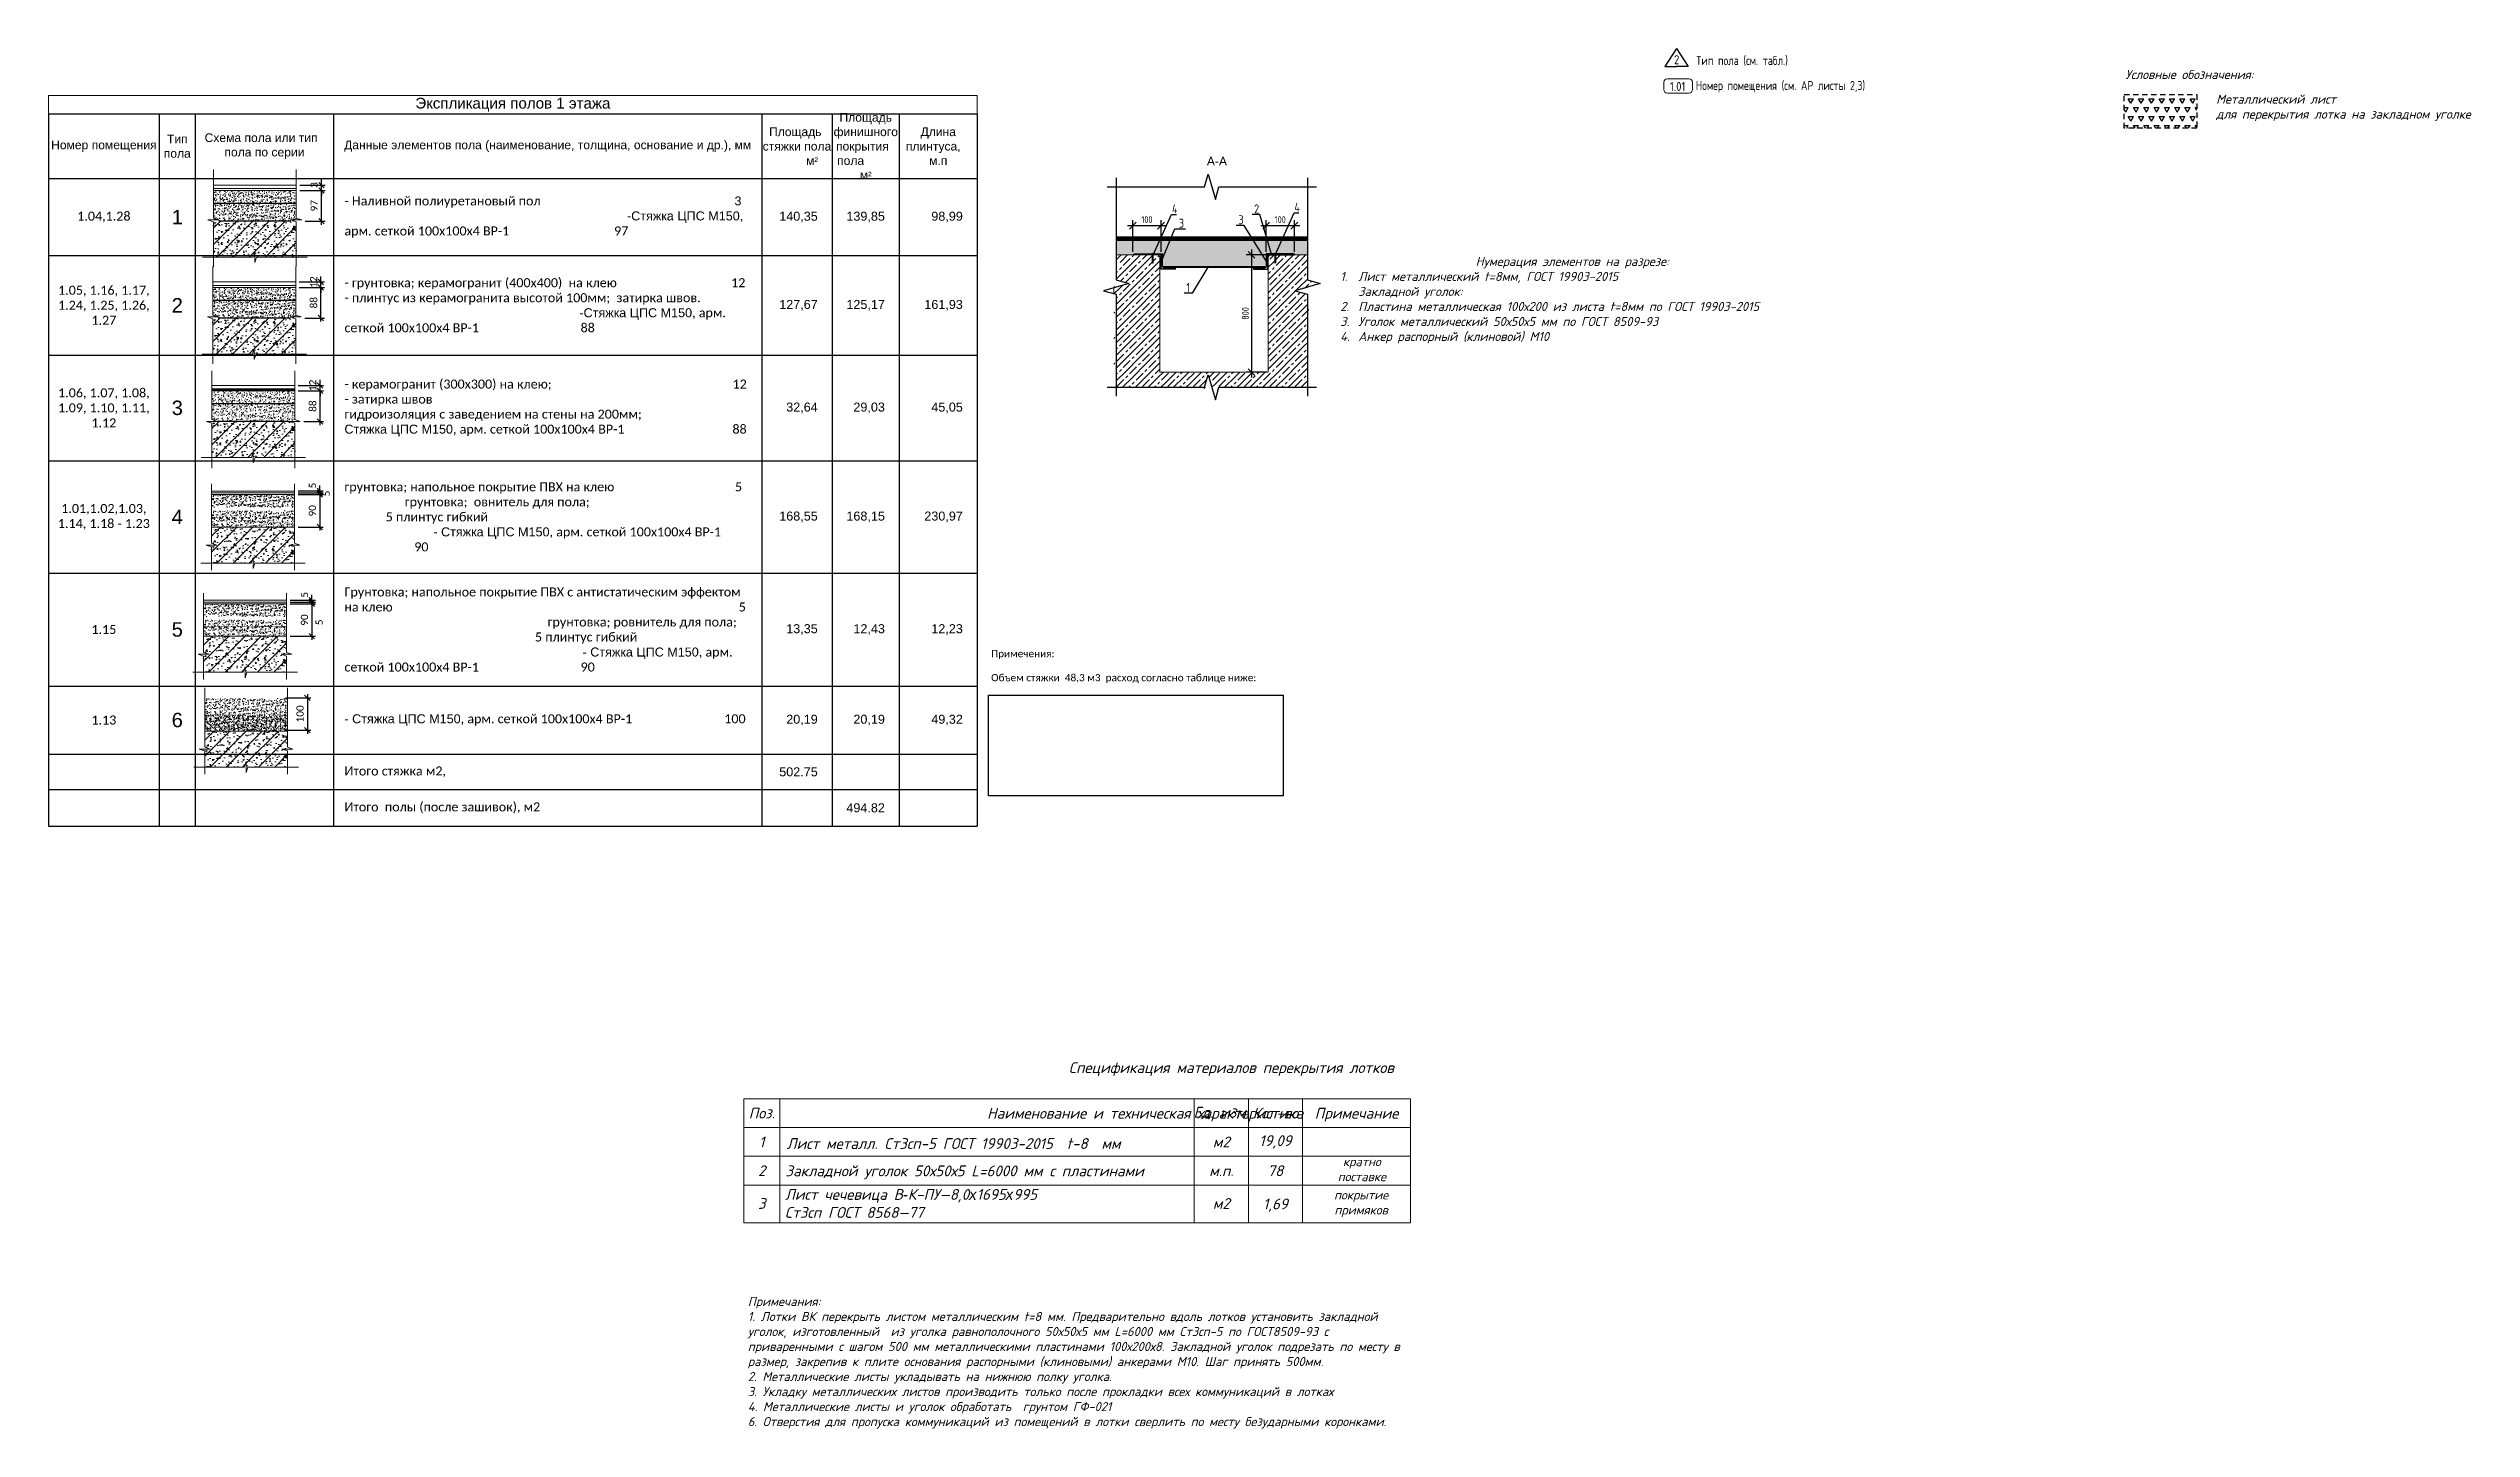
# Model space of a CAD drawing. Header units: millimetres. Extents: x 2559584 to 2748503, y -688364 to -611007.
# Drawn here: x 2674712 to 2741935, y -688364 to -650061 of the extents above; entities that cross this region are included whole.
import ezdxf
from ezdxf.enums import TextEntityAlignment as Align

# ---------------------------------------------------------------- set-up
doc = ezdxf.new("R2010")
doc.units = ezdxf.units.MM
doc.header["$LTSCALE"] = 50
doc.set_wipeout_variables(frame=1)
for name, pattern in [('_ШТР__3__2__Невидимые', [5, 3, -2]), ('DASHED', [7, 5, -2, 0]), ('DASHED2', [0.375, 0.25, -0.125])]:
    doc.linetypes.add(name, pattern=pattern)
doc.layers.get('Defpoints').update_dxf_attribs({"color": 4})
for name, color, linetype in [('_0_ РЕЗУЛЬТАТЫ РАСЧЕТА СПЕЦИФИКАЦИЙ', 7, 'Continuous'), ('_1-1_ Внутренние стены', 7, 'Continuous'), ('A-DOOR-IDEN', 12, 'Continuous'), ('A-ELEV', 5, 'Continuous'), ('A-FLOR-IDEN', 14, 'Continuous'), ('A-FLOR-SIGN', 14, 'Continuous'), ('A-ROOF', 5, 'Continuous'), ('RAZMER', 1, 'Continuous'), ('расположение плит', 7, 'Continuous')]:
    doc.layers.add(name, color=color, linetype=linetype)
for name, color, linetype, lineweight in [('S-SLAB', 8, 'Continuous', 18), ('Марки помещений', 7, 'Continuous', 20), ('Размеры', 7, 'Continuous', 9), ('Типовые аннотации', 7, 'Continuous', 18)]:
    doc.layers.add(name, color=color, linetype=linetype, lineweight=lineweight)
doc.styles.add('Calibri', font='calibri.ttf')
doc.styles.add('DimNat100', font='romans.shx', dxfattribs={"height": 200})
doc.styles.add('GOST Common_1', font='GOST_Common.ttf', dxfattribs={"width": 0.9, "height": 250})
doc.styles.add('ISOCPEUR', font='isocpeur.ttf', dxfattribs={"width": 0.8, "height": 2.5})
doc.styles.add('M_200', font='arial.ttf')
doc.styles.add('PDF ISOCPEUR Italic', font='isocpeui.ttf')
doc.styles.add('ГОСТ 2.304', font='CS_Gost2304.shx')
doc.styles.add('стиль1', font='isocpeur.ttf')
doc.linetypes.add('линия разрыва 3', pattern='A,0,[2,РЎРЎРў СЃРѕ СЃС‚РѕР»РѕРІРѕР№ PDF 10.10.20231.Shx,S=1.984127,R=0,X=0,Y=0],-250,0', length=250)
doc.dimstyles.new('DimSpecM100', dxfattribs={"dimtxt": 200, "dimasz": 150, "dimexe": 100, "dimexo": 100, "dimgap": 100, "dimtad": 1, "dimdec": 0, "dimzin": 0, "dimtxsty": 'DimNat100', "dimblk": 'OBLIQUE', "dimcen": 100, "dimdle": 100, "dimclrt": 14, "dimazin": 0, "dimtfac": 1, "dimtdec": 0, "dimtix": 1, "dimtmove": 1, "dimatfit": 3, "dimldrblk": 'OBLIQUE', "dimfxl": 1, "dimtolj": 1, "dimtzin": 0, "dimarcsym": 0})
doc.dimstyles.new('СГЕНЕРИР_СТИЛЬ__21', dxfattribs={"dimtxt": 0.18, "dimasz": 18.24, "dimexe": 0.18, "dimexo": 0.0625, "dimgap": 0.09, "dimtad": 0, "dimtih": 1, "dimtoh": 1, "dimdec": 4, "dimzin": 0, "dimdsep": 46, "dimtxsty": 'стиль1', "dimcen": 0.09, "dimadec": 0, "dimazin": 0, "dimtfac": 1, "dimtdec": 4, "dimtmove": 0, "dimatfit": 3, "dimldrblk": 'ARROWHEAD_3', "dimfxl": 1, "dimtolj": 1, "dimtzin": 0, "dimarcsym": 0})
doc.dimstyles.new('СПДС', dxfattribs={"dimscale": 100, "dimtxt": 2.5, "dimasz": 2.5, "dimexe": 2, "dimexo": 0.625, "dimgap": 1, "dimtad": 1, "dimdec": 0, "dimtxsty": 'ГОСТ 2.304', "dimblk": 'OBLIQUE', "dimblk1": 'OBLIQUE', "dimblk2": 'OBLIQUE', "dimcen": 2.5, "dimdle": 2, "dimadec": 0, "dimazin": 2, "dimtfac": 0.75, "dimtdec": 4, "dimtmove": 1, "dimatfit": 3, "dimfxl": 1, "dimtfill": 1, "dimtolj": 1, "dimarcsym": 1})

msp = doc.modelspace()

# ---------------------------------------------------------------- texts
at = {"color": 7, "style": 'ГОСТ 2.304'}
for s, p in [('3', (2707726.8, -654939.7)), ('2', (2708162.5, -654639.3)), ('3', (2706073, -655035.8)), ('1', (2706280.6, -656821.4))]:
    msp.add_text(s, height=250, dxfattribs=at).set_placement(p)
at = {"color": 7, "linetype": 'Continuous', "lineweight": 0, "style": 'PDF ISOCPEUR Italic'}
for s, insert, char_height, width, attachment_point in [('\\A1;\\pxi-3,l3,ql,t3;Условные обозначения:', (2732333.5, -650784.8), 250, 13376.775, 4), ('\\A1;\\pxi-3,l3,ql,t3;Металлический лист\\Pдля перекрытия лотка на закладном уголке', (2734850.7, -651710.2), 250, 13376.775, 4), ('\\A1;\\pxqc;Нумерация элементов на разрезе:\\P\\pi-2,l3,ql,t3;1.^IЛист металлический t=8мм, ГОСТ 19903-2015\\P\\pi0,tz;Закладной уголок:\\P\\pi-2,t3;2.^IПластина металлическая 100х200 из листа t=8мм по ГОСТ 19903-2015\\P3.^IУголок металлический 50х50х5 мм по ГОСТ 8509-93\\P4.^IАнкер распорный (клиновой) М10', (2710299.9, -657047.3), 250, 13376.775, 4), ('\\A1;\\pxql; Лист металл. Ст3сп-5 ГОСТ 19903-2015  t-8  мм ', (2695000.9, -680453.4), 300, 11262.926, 4), ('\\A1;\\pxql;Закладной уголок 50х50х5 L=6000 мм с пластинами', (2695156.5, -681253.4), 300, 11188.685, 4), ('\\A1;\\pxql;Лист чечевица В{\\fArial|b0|i1|c204|p34;-}К-ПУ—8,0{\\fArial|b0|i1|c204|p34;х}1695{\\fArial|b0|i1|c204|p34;х}995 \\PСт3сп ГОСТ 8568—77', (2695143.9, -682116.2), 300, 11470.673, 4), ('\\A1;\\pxql;Примечания:\\P1. Лотки ВК перекрыть листом металлическим t=8 мм. Предварительно вдоль лотков установить закладной уголок, изготовленный  из уголка равнополочного 50х50х5 мм L=6000 мм Ст3сп-5 по ГОСТ8509-93 с приваренными с шагом 500 мм металлическими пластинами 100х200х8. Закладной уголок подрезать по месту в размер, закрепив к плите основания распорными (клиновыми) анкерами М10. Шаг принять 500мм. \\P2. Металлические листы укладывать на нижнюю полку уголка.\\P3. Укладку металлических листов производить только после прокладки всех коммуникаций в лотках\\P4. Металлические листы и уголок обработать  грунтом ГФ-021\\P6. Отверстия для пропуска коммуникаций из помещений в лотки сверлить по месту безударными коронками.', (2694113.4, -688363.8), 250, 18500, 7)]:
    msp.add_mtext(s, dxfattribs=dict(at, insert=insert, char_height=char_height, width=width, attachment_point=attachment_point))
at = {"color": 7, "linetype": 'Continuous', "lineweight": 0, "char_height": 300, "style": 'PDF ISOCPEUR Italic'}
for s, insert, attachment_point in [('\\A1;\\pxqc;Спецификация материалов перекрытия лотков', (2703019.7, -678386.9), 4), ('\\A1;\\pxqc;Поз.', (2694500.9, -679608.5), 5), ('\\A1;\\pxqc;Наименование и техническая характеристика', (2700750.9, -679653.4), 4), ('\\A1;\\pxqc;Ед. изм.', (2707250.9, -679608.5), 5), ('\\A1;\\pxqc;Кол-во', (2708750.9, -679608.5), 5), ('\\A1;\\pxqc;Примечание', (2711000.9, -679653.4), 5), ('\\A1;\\pxqc;1', (2694500.9, -680408.5), 5), ('\\A1;\\pxqc;м2', (2707250.9, -680408.5), 5), ('\\A1;\\pxqc;2', (2694500.9, -681208.5), 5), ('\\A1;м.п.', (2707250.9, -681208.5), 5), ('\\A1;\\pxqc;3', (2694500.9, -682116.7), 5), ('\\A1;м2', (2707250.9, -682116.7), 5)]:
    msp.add_mtext(s, dxfattribs=dict(at, insert=insert, attachment_point=attachment_point))
at = {"layer": '_0_ РЕЗУЛЬТАТЫ РАСЧЕТА СПЕЦИФИКАЦИЙ', "color": 7, "linetype": 'Continuous', "lineweight": 0, "attachment_point": 5, "style": 'PDF ISOCPEUR Italic'}
for s, insert, char_height, width in [('\\A1;\\pxqc;19,09', (2708750.9, -680408.5), 300, 950.137), ('\\A1;\\pxqc;покрытие \\Pпримяков', (2711128.7, -682122.7), 250, 1446.32)]:
    msp.add_mtext(s, dxfattribs=dict(at, insert=insert, char_height=char_height, width=width))
for s, insert, char_height in [('\\A1;\\pxqc;кратно \\Pпоставке', (2711148.4, -681165.3), 250), ('\\A1;\\pxqc;78', (2708750.9, -681208.5), 300), ('\\A1;\\pxqc;1,69', (2708750.9, -682165.1), 300)]:
    msp.add_mtext(s, dxfattribs=dict(at, insert=insert, char_height=char_height))
at = {"layer": 'A-DOOR-IDEN', "linetype": 'ByBlock', "ltscale": 500, "insert": (2700863.7, -666756.6), "char_height": 200, "width": 13590.606, "attachment_point": 1, "style": 'Calibri'}
msp.add_mtext('Примечения:\\P\\PОбъем стяжки  48,3 м3  расход согласно таблице ниже: ', dxfattribs=at)
at = {"layer": 'A-ELEV', "color": 5, "lineweight": 9, "char_height": 200, "attachment_point": 5, "rotation": 90, "style": 'Calibri'}
for insert in [(2682416.1, -662413.2), (2682220.1, -665987.8)]:
    msp.add_mtext('\\A1;5', dxfattribs=dict(at, insert=insert))
at = {"layer": 'Марки помещений', "lineweight": 9, "char_height": 250, "attachment_point": 1, "style": 'GOST Common_1'}
for s, insert, width in [('2', (2719810.5, -650248.8), 606.076), ('1.01', (2719698.5, -650990.8), 548.354)]:
    msp.add_mtext(s, dxfattribs=dict(at, insert=insert, width=width))
at = {"layer": 'Типовые аннотации', "char_height": 250, "width": 8492.699, "attachment_point": 1, "style": 'ISOCPEUR'}
for s, insert in [('Тип пола (см. табл.)', (2720426.8, -650269.9)), ('Номер помещения (см. АР листы 2,3)', (2720415.1, -650964.6))]:
    msp.add_mtext(s, dxfattribs=dict(at, insert=insert))

# ---------------------------------------------------------------- blocks, each defined once
blk = doc.blocks.new('050_Марка_Помещение_ОдноЗначение - Номер в прямоугольнике-676399-_О__L1_0_000_')
at = {"layer": 'Типовые аннотации', "color": 0, "lineweight": 9}
for p, q in [((-4, -1), (-4, 1)), ((-3, 2), (3, 2)), ((4, 1), (4, -1)), ((3, -2), (-3, -2))]:
    blk.add_line(p, q, dxfattribs=at)
for centre, start, end in [((-3, 1), 90, 180), ((3, 1), 360, 90), ((-3, -1), 180, 270), ((3, -1), 270, 0)]:
    blk.add_arc(centre, 1, start, end, dxfattribs=at)
blk = doc.blocks.new('ARROWHEAD_3')
at = {"color": 0, "linetype": 'Continuous', "lineweight": 0}
blk.add_line((0, 0), (-1, 0), dxfattribs=at)
at = {"color": 0, "linetype": 'Continuous', "lineweight": 0, "flags": 128}
blk.add_lwpolyline([(-1, 0.2679), (0, 0), (-1, -0.2679)], dxfattribs=at)
blk = doc.blocks.new('_Oblique')
at = {"color": 0, "linetype": 'ByBlock', "lineweight": -2}
blk.add_line((-0.5, -0.5), (0.5, 0.5), dxfattribs=at)
blk = doc.blocks.new('*D369')
at = {"layer": 'Defpoints', "color": 0, "ltscale": 75, "transparency": 16777216}
for p in [(2708494, -655757), (2709276, -655757)]:
    blk.add_point(p, dxfattribs=at)
at = {"layer": 'Размеры', "color": 0, "lineweight": -2, "ltscale": 75, "transparency": 16777216}
for p, q in [((2708344, -654979), (2709426, -654979)), ((2708494, -655710), (2708494, -654829)), ((2709276, -655710), (2709276, -654829))]:
    blk.add_line(p, q, dxfattribs=at)
at = {"layer": 'Размеры', "color": 0, "lineweight": -2, "ltscale": 75, "transparency": 16777216, "xscale": 187.5, "yscale": 187.5, "zscale": 187.5, "rotation": 180}
blk.add_blockref('_Oblique', (2708494, -654979), dxfattribs=at)
at = {"layer": 'Размеры', "color": 0, "lineweight": -2, "ltscale": 75, "transparency": 16777216, "xscale": 187.5, "yscale": 187.5, "zscale": 187.5}
blk.add_blockref('_Oblique', (2709276, -654979), dxfattribs=at)
at = {"layer": 'Размеры', "color": 0, "ltscale": 75, "transparency": 16777216, "insert": (2708885, -654811), "char_height": 187.5, "attachment_point": 5, "style": 'ГОСТ 2.304', "bg_fill": 3, "box_fill_scale": 1.1, "bg_fill_color": 256, "bg_fill_true_color": 13158600, "bg_fill_transparency": 0}
blk.add_mtext('\\A1;100', dxfattribs=at)
at = {"layer": 'Defpoints', "color": 0, "ltscale": 75, "transparency": 16777216}
blk.add_point((2709276, -654979), dxfattribs=at)
blk = doc.blocks.new('*D370')
at = {"layer": 'Defpoints', "color": 0, "ltscale": 75, "transparency": 16777216}
for p in [(2704796, -655757), (2705578, -655757)]:
    blk.add_point(p, dxfattribs=at)
at = {"layer": 'Размеры', "color": 0, "lineweight": -2, "ltscale": 75, "transparency": 16777216}
for p, q in [((2704646, -654979), (2705728, -654979)), ((2704796, -655710), (2704796, -654829)), ((2705578, -655710), (2705578, -654829))]:
    blk.add_line(p, q, dxfattribs=at)
at = {"layer": 'Размеры', "color": 0, "lineweight": -2, "ltscale": 75, "transparency": 16777216, "xscale": 187.5, "yscale": 187.5, "zscale": 187.5, "rotation": 180}
blk.add_blockref('_Oblique', (2704796, -654979), dxfattribs=at)
at = {"layer": 'Размеры', "color": 0, "lineweight": -2, "ltscale": 75, "transparency": 16777216, "xscale": 187.5, "yscale": 187.5, "zscale": 187.5}
blk.add_blockref('_Oblique', (2705578, -654979), dxfattribs=at)
at = {"layer": 'Размеры', "color": 0, "ltscale": 75, "transparency": 16777216, "insert": (2705187, -654811), "char_height": 187.5, "attachment_point": 5, "style": 'ГОСТ 2.304', "bg_fill": 3, "box_fill_scale": 1.1, "bg_fill_color": 256, "bg_fill_true_color": 13158600, "bg_fill_transparency": 0}
blk.add_mtext('\\A1;100', dxfattribs=at)
at = {"layer": 'Defpoints', "color": 0, "ltscale": 75, "transparency": 16777216}
blk.add_point((2705578, -654979), dxfattribs=at)
blk = doc.blocks.new('*U398')
at = {"color": 18, "true_color": 0x000000}
for points in [[(26.52, 55.62), (28.52, 55.62), (27.52, 52.12)], [(0, 29.81), (0, 27.81), (3.5, 28.81)], [(53.05, 25.81), (53.05, 27.81), (49.55, 26.81)], [(24.52, 0), (26.52, 0), (25.52, 3.5)]]:
    blk.add_wipeout(points, dxfattribs=at).dxf.layer = 'RAZMER'
at = {"layer": 'RAZMER', "color": 18, "linetype": 'ByBlock', "lineweight": -2, "ltscale": 0.5, "true_color": 0x000000}
for points in [[(0, 58.12), (0, 29.81), (3.5, 28.81), (-3.5, 26.81), (0, 25.81), (0, -2.5)], [(-2.5, 55.62), (24.52, 55.62), (25.52, 59.12), (27.52, 52.12), (28.52, 55.62), (55.55, 55.62)], [(53.05, 58.12), (53.05, 29.81), (56.55, 28.81), (49.55, 26.81), (53.05, 25.81), (53.05, -2.5)], [(-2.5, 0), (24.52, 0), (25.52, 3.5), (27.52, -3.5), (28.52, 0), (55.55, 0)]]:
    blk.add_lwpolyline(points, dxfattribs=at)
blk = doc.blocks.new('*D375')
at = {"layer": 'Defpoints', "color": 0, "ltscale": 75, "transparency": 16777216}
for p in [(2708543, -655789), (2708087, -659042), (2708548, -659042)]:
    blk.add_point(p, dxfattribs=at)
at = {"layer": 'Размеры', "color": 0, "lineweight": -2, "ltscale": 75, "transparency": 16777216}
for p, q in [((2708496, -655789), (2707937, -655789)), ((2708087, -655639), (2708087, -659192)), ((2708501, -659042), (2707937, -659042))]:
    blk.add_line(p, q, dxfattribs=at)
at = {"layer": 'Размеры', "color": 0, "lineweight": -2, "ltscale": 75, "transparency": 16777216, "xscale": 187.5, "yscale": 187.5, "zscale": 187.5}
for p, rotation in [((2708087, -655789), 90), ((2708087, -659042), 270)]:
    blk.add_blockref('_Oblique', p, dxfattribs=dict(at, rotation=rotation))
at = {"layer": 'Размеры', "color": 0, "ltscale": 75, "transparency": 16777216, "insert": (2707918, -657416), "char_height": 187.5, "attachment_point": 5, "rotation": 90, "style": 'ГОСТ 2.304', "bg_fill": 3, "box_fill_scale": 1.1, "bg_fill_color": 256, "bg_fill_true_color": 13158600, "bg_fill_transparency": 0}
blk.add_mtext('\\A1;800', dxfattribs=at)
blk = doc.blocks.new('*T376')
at = {"layer": 'A-FLOR-IDEN', "color": 0, "lineweight": -2, "transparency": 16777216}
for p, q in [((0, -503), (25767, -503)), ((0, -503), (0, -20273)), ((3074, -503), (3074, -2303)), ((4074, -503), (4074, -20273)), ((7911, -503), (7911, -18275)), ((19790, -503), (19790, -20273)), ((21742, -503), (21742, -7200)), ((23605, -503), (23605, -20273)), ((25767, -503), (25767, -20273)), ((0, -2303), (25767, -2303)), ((0, -4436), (7911, -4436)), ((23605, -4436), (25767, -4436)), ((0, -7200), (21742, -7200)), ((23605, -7200), (25767, -7200)), ((0, -10132), (21742, -10132)), ((23605, -10132), (25767, -10132)), ((0, -13250), (21742, -13250)), ((21742, -13250), (21742, -20273)), ((23605, -13250), (25767, -13250)), ((0, -16384), (21742, -16384)), ((23605, -16384), (25767, -16384)), ((3074, -18275), (21742, -18275)), ((23605, -18275), (25767, -18275)), ((3074, -19260), (25767, -19260)), ((3074, -20273), (25767, -20273))]:
    blk.add_line(p, q, dxfattribs=at)
at = {"layer": 'A-FLOR-IDEN', "color": 0, "linetype": 'ByBlock', "lineweight": -2, "transparency": 16777216}
for p, q in [((3074, -2303), (3074, -20273)), ((7911, -4436), (23605, -4436)), ((21742, -7200), (23605, -7200)), ((21742, -7200), (21742, -13250)), ((21742, -10132), (23605, -10132)), ((21742, -13250), (23605, -13250)), ((21742, -16384), (23605, -16384)), ((0, -18275), (3074, -18275)), ((7911, -18275), (7911, -20273)), ((21742, -18275), (23605, -18275)), ((0, -19260), (3074, -19260)), ((0, -20273), (3074, -20273))]:
    blk.add_line(p, q, dxfattribs=at)
at = {"layer": 'Defpoints', "color": 8, "linetype": 'ByBlock', "lineweight": 0, "transparency": 16777216}
for p, q in [((0, 0), (25767, 0)), ((0, 0), (0, -503)), ((25767, 0), (25767, -503))]:
    blk.add_line(p, q, dxfattribs=at)
at = {"layer": 'A-FLOR-IDEN', "color": 0, "transparency": 16777216}
for s, insert, char_height, width, attachment_point, style in [('{\\C256;Экспликация полов 1 этажа }', (12884, -251), 300, 25767.27, 5, 'M_200'), ('{\\H1.1429x;\\C256;Площадь финишного покрытия   пола          м\\H0.875x;²}', (22674, -1403), 210, 1863, 5, 'M_200'), ('\\A1;{\\C256;Номер помещения}', (1537, -1403), 240, 3074.03, 5, 'M_200'), ('{\\C256;Тип \\Pпола}', (3574, -1403), 240, 999.94, 5, 'M_200'), ('{\\C256;Схема пола или тип   пола по серии}', (5992, -1403), 240, 3836.73, 5, 'M_200'), ('{\\C256;Данные элементов пола (наименование, толщина, основание и др.), мм}', (13850, -1403), 240, 11878.77, 5, 'M_200'), ('{\\H1.1429x;\\C256;Площадь  стяжки пола          м\\H0.875x;²}', (20766, -1403), 210, 1952.52, 5, 'M_200'), ('{\\H1.1429x;\\C256;Длина плинтуса,    м.п}', (24686, -1403), 210, 2161.91, 5, 'M_200'), ('{\\C256;1.04,1.28}', (1537, -3369), 250, 2674.09, 5, 'Calibri'), ('1', (3574, -3369), 400, 400, 5, 'M_200'), ('{\\C256;- Наливной полиуретановый пол                                                             3                                                                                             \\A1;\\fArial|b0|i0|c204|p34;-Стяжка ЦПС М150\\A0;\\fCalibri|b0|i0|c204|p34;, арм. сеткой 100х100х4 ВР-1                                 97}', (8211, -3369), 250, 11278.83, 4, 'Calibri'), ('140,35', (21342, -3369), 250, 1152.58, 6, 'M_200'), ('139,85', (23205, -3369), 250, 1063.06, 6, 'M_200'), ('98,99', (25367, -3369), 250, 1361.97, 6, 'M_200'), ('{\\C256;1.05, 1.16, 1.17, 1.24, 1.25, 1.26, 1.27}', (1537, -5818), 250, 2674.09, 5, 'Calibri'), ('{\\C256;- грунтовка; керамогранит (400x400)  на клею                                    12\\P- плинтус из керамогранита высотой 100мм;  затирка швов.                                                                                           \\A1;\\fArial|b0|i0|c204|p34;-Стяжка ЦПС М150\\A0;\\fCalibri|b0|i0|c204|p34;, арм. сеткой 100х100х4 ВР-1                                88}', (8211, -5818), 250, 11278.83, 4, 'Calibri'), ('2', (3574, -5818), 400, 400, 5, 'M_200'), ('127,67', (21342, -5818), 250, 1152.58, 6, 'M_200'), ('125,17', (23205, -5818), 250, 1063.06, 6, 'M_200'), ('161,93', (25367, -5818), 250, 1361.97, 6, 'M_200'), ('{\\C256;1.06, 1.07, 1.08, 1.09, 1.10, 1.11, 1.12}', (1537, -8666), 250, 2674.09, 5, 'Calibri'), ('3', (3574, -8666), 400, 400, 5, 'M_200'), ('32,64', (21342, -8666), 250, 1152.58, 6, 'M_200'), ('29,03', (23205, -8666), 250, 1063.06, 6, 'M_200'), ('45,05', (25367, -8666), 250, 1361.97, 6, 'M_200'), ('{\\C256;1.01,1.02,1.03, 1.14, 1.18 - 1.23}', (1537, -11691), 250, 2674.09, 5, 'Calibri'), ('4', (3574, -11691), 400, 400, 5, 'M_200'), ('168,55', (21342, -11691), 250, 1152.58, 6, 'M_200'), ('168,15', (23205, -11691), 250, 1063.06, 6, 'M_200'), ('230,97', (25367, -11691), 250, 1361.97, 6, 'M_200'), ('{\\C256;1.15}', (1537, -14817), 250, 2674.09, 5, 'Calibri'), ('5', (3574, -14817), 400, 400, 5, 'M_200'), ('13,35', (21342, -14817), 250, 1152.58, 6, 'M_200'), ('12,43', (23205, -14817), 250, 1063.06, 6, 'M_200'), ('12,23', (25367, -14817), 250, 1361.97, 6, 'M_200'), ('{\\C256;1.13}', (1537, -17330), 250, 2674.09, 5, 'Calibri'), ('6', (3574, -17330), 400, 400, 5, 'M_200'), ('20,19', (21342, -17330), 250, 1152.58, 6, 'M_200'), ('20,19', (23205, -17330), 250, 1063.06, 6, 'M_200'), ('49,32', (25367, -17330), 250, 1361.97, 6, 'M_200'), ('502.75', (21342, -18767), 250, 1152.58, 6, 'M_200'), ('494.82', (23205, -19766), 250, 1063.06, 6, 'M_200')]:
    blk.add_mtext(s, dxfattribs=dict(at, insert=insert, char_height=char_height, width=width, attachment_point=attachment_point, style=style))
at = {"layer": 'A-FLOR-IDEN', "color": 0, "transparency": 16777216, "char_height": 250, "width": 11278.83, "attachment_point": 4}
for s, insert in [('{\\fCalibri|b0|i0|c204|p34;\\C256;- керамогранит (300x300) на клею;                                                         12\\P- затирка швов                                                                                                   гидроизоляция с заведением на стены на 200мм;\\P\\A1;\\fArial|b0|i0|c204|p34;Стяжка ЦПС М150\\A0;\\fCalibri|b0|i0|c204|p34;, арм. сеткой 100х100х4 ВР-1                                  88}', (8211, -8666)), ('{\\fCalibri|b0|i0|c204|p34;\\C256;                                                                                                              грунтовка; напольное покрытие ПВХ на клею                                      5                       грунтовка;  овнитель для пола;                                                                 5 плинтус гибкий                                                                                                                \\A1;\\fArial|b0|i0|c204|p34;- Стяжка ЦПС М150\\A0;\\fCalibri|b0|i0|c204|p34;, арм. сеткой 100х100х4 ВР-1                                90   }', (8211, -11691)), ('{\\fCalibri|b0|i0|c204|p34;\\C256;                                                                                                                Грунтовка; напольное покрытие ПВХ с антистатическим эффектом  на клею                                                                                                             5                                                                  грунтовка; ровнитель для пола;                                                                 5 плинтус гибкий                                                                                                                \\A1;\\fArial|b0|i0|c204|p34;- Стяжка ЦПС М150\\A0;\\fCalibri|b0|i0|c204|p34;, арм. сеткой 100х100х4 ВР-1                                90   }', (8211, -14817)), ('\\A1;{\\fArial|b0|i0|c204|p34;\\C256;- Стяжка ЦПС М150\\A0;\\fCalibri|b0|i0|c204|p34;, арм. сеткой 100х100х4 ВР-1                             100}', (8211, -17330)), ('{\\fCalibri|b0|i0|c204|p34;\\C256;Итого стяжка м2,}', (8211, -18767)), ('{\\fCalibri|b0|i0|c204|p34;\\C256;Итого  полы (после зашивок), м2 }', (8211, -19766))]:
    blk.add_mtext(s, dxfattribs=dict(at, insert=insert))
blk = doc.blocks.new('*D377')
at = {"layer": 'A-ELEV', "color": 0, "lineweight": -2, "transparency": 16777216}
for p, q in [((2681671, -656692), (2682371, -656692)), ((2682271, -657642), (2682271, -656592)), ((2681821, -657542), (2682371, -657542))]:
    blk.add_line(p, q, dxfattribs=at)
at = {"layer": 'Defpoints', "color": 0, "transparency": 16777216}
for p in [(2681571, -656692), (2682271, -656692), (2681721, -657542)]:
    blk.add_point(p, dxfattribs=at)
at = {"layer": 'A-ELEV', "color": 0, "lineweight": -2, "transparency": 16777216, "xscale": 150, "yscale": 150, "zscale": 150}
for p, rotation in [((2682271, -656692), 90), ((2682271, -657542), 270)]:
    blk.add_blockref('_Oblique', p, dxfattribs=dict(at, rotation=rotation))
at = {"layer": 'A-ELEV', "color": 0, "lineweight": 9, "transparency": 16777216, "insert": (2682069, -657117), "char_height": 200, "attachment_point": 5, "rotation": 90, "style": 'Calibri'}
blk.add_mtext('\\A1;88', dxfattribs=at)
blk = doc.blocks.new('*D378')
at = {"layer": 'A-ELEV', "color": 0, "lineweight": -2, "transparency": 16777216}
for p, q in [((2681666, -656542), (2682371, -656542)), ((2681666, -656692), (2682371, -656692)), ((2682271, -656542), (2682271, -656392)), ((2682271, -656692), (2682271, -656542)), ((2682271, -656692), (2682271, -656842))]:
    blk.add_line(p, q, dxfattribs=at)
at = {"layer": 'Defpoints', "color": 0, "transparency": 16777216}
for p in [(2681566, -656542), (2681566, -656692), (2682271, -656542)]:
    blk.add_point(p, dxfattribs=at)
at = {"layer": 'A-ELEV', "color": 0, "lineweight": -2, "transparency": 16777216, "xscale": 150, "yscale": 150, "zscale": 150}
for p, rotation in [((2682271, -656542), 270), ((2682271, -656692), 90)]:
    blk.add_blockref('_Oblique', p, dxfattribs=dict(at, rotation=rotation))
at = {"layer": 'A-ELEV', "color": 0, "lineweight": 9, "transparency": 16777216, "insert": (2682070, -656542), "char_height": 200, "attachment_point": 5, "rotation": 90, "style": 'Calibri'}
blk.add_mtext('\\A1;12', dxfattribs=at)
blk = doc.blocks.new('*D379')
at = {"layer": 'A-ELEV', "color": 0, "lineweight": -2, "transparency": 16777216}
for p, q in [((2682245, -660512), (2682245, -659462)), ((2681645, -659562), (2682345, -659562)), ((2681795, -660412), (2682345, -660412))]:
    blk.add_line(p, q, dxfattribs=at)
at = {"layer": 'Defpoints', "color": 0, "transparency": 16777216}
for p in [(2681545, -659562), (2682245, -659562), (2681695, -660412)]:
    blk.add_point(p, dxfattribs=at)
at = {"layer": 'A-ELEV', "color": 0, "lineweight": -2, "transparency": 16777216, "xscale": 150, "yscale": 150, "zscale": 150}
for p, rotation in [((2682245, -659562), 90), ((2682245, -660412), 270)]:
    blk.add_blockref('_Oblique', p, dxfattribs=dict(at, rotation=rotation))
at = {"layer": 'A-ELEV', "color": 0, "lineweight": 9, "transparency": 16777216, "insert": (2682043, -659987), "char_height": 200, "attachment_point": 5, "rotation": 90, "style": 'Calibri'}
blk.add_mtext('\\A1;88', dxfattribs=at)
blk = doc.blocks.new('*D380')
at = {"layer": 'A-ELEV', "color": 0, "lineweight": -2, "transparency": 16777216}
for p, q in [((2681640, -659412), (2682345, -659412)), ((2682245, -659412), (2682245, -659262)), ((2682245, -659562), (2682245, -659412)), ((2681640, -659562), (2682345, -659562)), ((2682245, -659562), (2682245, -659712))]:
    blk.add_line(p, q, dxfattribs=at)
at = {"layer": 'Defpoints', "color": 0, "transparency": 16777216}
for p in [(2681540, -659412), (2682245, -659412), (2681540, -659562)]:
    blk.add_point(p, dxfattribs=at)
at = {"layer": 'A-ELEV', "color": 0, "lineweight": -2, "transparency": 16777216, "xscale": 150, "yscale": 150, "zscale": 150}
for p, rotation in [((2682245, -659412), 270), ((2682245, -659562), 90)]:
    blk.add_blockref('_Oblique', p, dxfattribs=dict(at, rotation=rotation))
at = {"layer": 'A-ELEV', "color": 0, "lineweight": 9, "transparency": 16777216, "insert": (2682044, -659412), "char_height": 200, "attachment_point": 5, "rotation": 90, "style": 'Calibri'}
blk.add_mtext('\\A1;12', dxfattribs=at)
blk = doc.blocks.new('*D381')
at = {"layer": 'A-ELEV', "color": 0, "lineweight": -2, "transparency": 16777216}
for p, q in [((2681637, -662443), (2682337, -662443)), ((2682237, -662343), (2682237, -663443)), ((2681637, -663343), (2682337, -663343))]:
    blk.add_line(p, q, dxfattribs=at)
at = {"layer": 'Defpoints', "color": 0, "transparency": 16777216}
for p in [(2681537, -662443), (2681537, -663343), (2682237, -663343)]:
    blk.add_point(p, dxfattribs=at)
at = {"layer": 'A-ELEV', "color": 0, "lineweight": -2, "transparency": 16777216, "xscale": 150, "yscale": 150, "zscale": 150}
for p, rotation in [((2682237, -662443), 90), ((2682237, -663343), 270)]:
    blk.add_blockref('_Oblique', p, dxfattribs=dict(at, rotation=rotation))
at = {"layer": 'A-ELEV', "color": 0, "lineweight": 9, "transparency": 16777216, "insert": (2682034, -662893), "char_height": 200, "attachment_point": 5, "rotation": 90, "style": 'Calibri'}
blk.add_mtext('\\A1;90', dxfattribs=at)
blk = doc.blocks.new('*D382')
at = {"layer": 'A-ELEV', "color": 0, "lineweight": -2, "transparency": 16777216}
for p, q in [((2681637, -662343), (2682337, -662343)), ((2681637, -662393), (2682337, -662393)), ((2682237, -662343), (2682237, -662193)), ((2682237, -662393), (2682237, -662343)), ((2682237, -662393), (2682237, -662543))]:
    blk.add_line(p, q, dxfattribs=at)
at = {"layer": 'Defpoints', "color": 0, "transparency": 16777216}
for p in [(2681537, -662343), (2681537, -662393), (2682237, -662343)]:
    blk.add_point(p, dxfattribs=at)
at = {"layer": 'A-ELEV', "color": 0, "lineweight": -2, "transparency": 16777216, "xscale": 150, "yscale": 150, "zscale": 150}
for p, rotation in [((2682237, -662343), 270), ((2682237, -662393), 90)]:
    blk.add_blockref('_Oblique', p, dxfattribs=dict(at, rotation=rotation))
at = {"layer": 'A-ELEV', "color": 0, "lineweight": 9, "transparency": 16777216, "insert": (2682035, -662193), "char_height": 200, "attachment_point": 5, "rotation": 90, "style": 'Calibri'}
blk.add_mtext('\\A1;5', dxfattribs=at)
blk = doc.blocks.new('*D383')
at = {"layer": 'A-ELEV', "color": 0, "lineweight": -2, "transparency": 16777216}
for p, q in [((2681416, -665474), (2682116, -665474)), ((2682016, -665374), (2682016, -666474)), ((2681416, -666374), (2682116, -666374))]:
    blk.add_line(p, q, dxfattribs=at)
at = {"layer": 'Defpoints', "color": 0, "transparency": 16777216}
for p in [(2681316, -665474), (2681316, -666374), (2682016, -666374)]:
    blk.add_point(p, dxfattribs=at)
at = {"layer": 'A-ELEV', "color": 0, "lineweight": -2, "transparency": 16777216, "xscale": 150, "yscale": 150, "zscale": 150}
for p, rotation in [((2682016, -665474), 90), ((2682016, -666374), 270)]:
    blk.add_blockref('_Oblique', p, dxfattribs=dict(at, rotation=rotation))
at = {"layer": 'A-ELEV', "color": 0, "lineweight": 9, "transparency": 16777216, "insert": (2681814, -665924), "char_height": 200, "attachment_point": 5, "rotation": 90, "style": 'Calibri'}
blk.add_mtext('\\A1;90', dxfattribs=at)
blk = doc.blocks.new('*D384')
at = {"layer": 'A-ELEV', "color": 0, "lineweight": -2, "transparency": 16777216}
for p, q in [((2681416, -665374), (2682116, -665374)), ((2681416, -665424), (2682116, -665424)), ((2682016, -665374), (2682016, -665224)), ((2682016, -665424), (2682016, -665374)), ((2682016, -665424), (2682016, -665574))]:
    blk.add_line(p, q, dxfattribs=at)
at = {"layer": 'Defpoints', "color": 0, "transparency": 16777216}
for p in [(2681316, -665374), (2681316, -665424), (2682016, -665374)]:
    blk.add_point(p, dxfattribs=at)
at = {"layer": 'A-ELEV', "color": 0, "lineweight": -2, "transparency": 16777216, "xscale": 150, "yscale": 150, "zscale": 150}
for p, rotation in [((2682016, -665374), 270), ((2682016, -665424), 90)]:
    blk.add_blockref('_Oblique', p, dxfattribs=dict(at, rotation=rotation))
at = {"layer": 'A-ELEV', "color": 0, "lineweight": 9, "transparency": 16777216, "insert": (2681815, -665224), "char_height": 200, "attachment_point": 5, "rotation": 90, "style": 'Calibri'}
blk.add_mtext('\\A1;5', dxfattribs=at)
blk = doc.blocks.new('*D385')
at = {"layer": 'A-ELEV', "color": 0, "lineweight": -2, "transparency": 16777216}
for p, q in [((2681294, -668080), (2681994, -668080)), ((2681894, -667980), (2681894, -669080)), ((2681294, -668980), (2681994, -668980))]:
    blk.add_line(p, q, dxfattribs=at)
at = {"layer": 'Defpoints', "color": 0, "transparency": 16777216}
for p in [(2681194, -668080), (2681194, -668980), (2681894, -668980)]:
    blk.add_point(p, dxfattribs=at)
at = {"layer": 'A-ELEV', "color": 0, "lineweight": -2, "transparency": 16777216, "xscale": 150, "yscale": 150, "zscale": 150}
for p, rotation in [((2681894, -668080), 90), ((2681894, -668980), 270)]:
    blk.add_blockref('_Oblique', p, dxfattribs=dict(at, rotation=rotation))
at = {"layer": 'A-ELEV', "color": 0, "lineweight": 9, "transparency": 16777216, "insert": (2681692, -668530), "char_height": 200, "attachment_point": 5, "rotation": 90, "style": 'Calibri'}
blk.add_mtext('\\A1;100', dxfattribs=at)
blk = doc.blocks.new('*D386')
at = {"layer": 'A-ELEV', "color": 0, "lineweight": -2, "transparency": 16777216}
for p, q in [((2681687, -654001), (2682387, -654001)), ((2682287, -654952), (2682287, -653901)), ((2681837, -654852), (2682387, -654852))]:
    blk.add_line(p, q, dxfattribs=at)
at = {"layer": 'Defpoints', "color": 0, "transparency": 16777216}
for p in [(2681587, -654001), (2682287, -654001), (2681737, -654852)]:
    blk.add_point(p, dxfattribs=at)
at = {"layer": 'A-ELEV', "color": 0, "lineweight": -2, "transparency": 16777216, "xscale": 150, "yscale": 150, "zscale": 150}
for p, rotation in [((2682287, -654001), 90), ((2682287, -654852), 270)]:
    blk.add_blockref('_Oblique', p, dxfattribs=dict(at, rotation=rotation))
at = {"layer": 'A-ELEV', "color": 0, "lineweight": 9, "transparency": 16777216, "insert": (2682084, -654427), "char_height": 200, "attachment_point": 5, "rotation": 90, "style": 'Calibri'}
blk.add_mtext('\\A1;97', dxfattribs=at)
blk = doc.blocks.new('*D387')
at = {"layer": 'A-ELEV', "color": 0, "lineweight": -2, "transparency": 16777216}
for p, q in [((2681682, -653852), (2682387, -653852)), ((2681682, -654001), (2682387, -654001)), ((2682287, -653852), (2682287, -653702)), ((2682287, -654001), (2682287, -653852)), ((2682287, -654001), (2682287, -654151))]:
    blk.add_line(p, q, dxfattribs=at)
at = {"layer": 'Defpoints', "color": 0, "transparency": 16777216}
for p in [(2681582, -653852), (2681582, -654001), (2682287, -653852)]:
    blk.add_point(p, dxfattribs=at)
at = {"layer": 'A-ELEV', "color": 0, "lineweight": -2, "transparency": 16777216, "xscale": 150, "yscale": 150, "zscale": 150}
for p, rotation in [((2682287, -653852), 270), ((2682287, -654001), 90)]:
    blk.add_blockref('_Oblique', p, dxfattribs=dict(at, rotation=rotation))
at = {"layer": 'A-ELEV', "color": 0, "lineweight": 9, "transparency": 16777216, "insert": (2682084, -653852), "char_height": 200, "attachment_point": 5, "rotation": 90, "style": 'Calibri'}
blk.add_mtext('\\A1;3', dxfattribs=at)

# ---------------------------------------------------------------- dimensions: what is measured, and where the dimension line sits
at = {"layer": 'A-ELEV', "color": 5, "lineweight": 9}
for base, p1, p2, text, picture, middle in [((2682286.9, -653851.7), (2681581.9, -654001.4), (2681581.9, -653851.7), '3', '*D387', (2682286.9, -653851.7)), ((2682271.3, -656542.5), (2681566.4, -656692.2), (2681566.4, -656542.5), '12', '*D378', (2682271.3, -656542.5)), ((2682245.3, -659411.8), (2681540.3, -659561.6), (2681540.3, -659411.8), '12', '*D380', (2682245.3, -659411.8)), ((2682236.9, -662343.3), (2681536.9, -662393.3), (2681536.9, -662343.3), '5', '*D382', (2682236.9, -662193.3)), ((2682016.4, -665374.4), (2681316.4, -665424.4), (2681316.4, -665374.4), '5', '*D384', (2682016.4, -665224.4))]:
    dim = msp.add_linear_dim(base=base, p1=p1, p2=p2, angle=90, text=text, dimstyle='DimSpecM100', override={"dimtxsty": 'Calibri', "dimclrt": 0, "dimarcsym": 1}, dxfattribs=at)
    dim.commit()
    dim.dimension.update_dxf_attribs({"geometry": picture, "text_midpoint": middle, "dimtype": 160})
for base, p1, p2, text, picture, middle in [((2682286.9, -654001.4), (2681736.9, -654851.7), (2681586.9, -654001.4), '97', '*D386', (2682084.4, -654426.6)), ((2682271.3, -656692.2), (2681721.3, -657542.5), (2681571.3, -656692.2), '88', '*D377', (2682068.9, -657117.3)), ((2682245.3, -659561.6), (2681695.3, -660411.8), (2681545.3, -659561.6), '88', '*D379', (2682042.8, -659986.7)), ((2682236.9, -663343.3), (2681536.9, -662443.3), (2681536.9, -663343.3), '90', '*D381', (2682034.5, -662893.3)), ((2682016.4, -666374.4), (2681316.4, -665474.4), (2681316.4, -666374.4), '90', '*D383', (2681814, -665924.4)), ((2681894, -668979.8), (2681194, -668079.8), (2681194, -668979.8), '100', '*D385', (2681691.6, -668529.8))]:
    dim = msp.add_linear_dim(base=base, p1=p1, p2=p2, angle=90, text=text, dimstyle='DimSpecM100', override={"dimtxsty": 'Calibri', "dimclrt": 0, "dimarcsym": 1}, dxfattribs=at)
    dim.commit()
    dim.dimension.update_dxf_attribs({"geometry": picture, "text_midpoint": middle})

# ---------------------------------------------------------------- hatches: boundary and pattern name
h = msp.add_hatch()
h.set_pattern_fill('TRIANG', color=256, scale=30)
h.paths.add_polyline_path([(2734314.6, -651341), (2732297.2, -651341), (2732297.2, -652274), (2734314.6, -652274)])
at = {"linetype": 'Continuous', "lineweight": 0}
h = msp.add_hatch(dxfattribs=at)
h.set_pattern_fill('_1__КЕРАМИКА_0004', scale=5, style=0, pattern_type=2)
h.set_pattern_definition([(45, (2706563.19, -655292.26), (-17.67767, 17.67767), [])])
h.paths.add_polyline_path([(2709638.4, -655292.3), (2704333.8, -655292.3), (2704333.8, -655342.3), (2709638.4, -655342.3)])
at = {"linetype": 'Continuous', "lineweight": 0, "true_color": 0x7f7f7f}
msp.add_hatch(color=8, dxfattribs=at).paths.add_polyline_path([(2704333.8, -655367.3), (2709638.4, -655367.3), (2709638.4, -655342.3), (2704333.8, -655342.3)])
at = {"linetype": 'Continuous', "lineweight": 0, "true_color": 0x000000}
for points in [[(2704822.9, -655367.3), (2704333.8, -655367.3), (2704333.8, -655392.3), (2704822.9, -655392.3)], [(2705822.9, -655367.3), (2705322.9, -655367.3), (2705322.9, -655392.3), (2705822.9, -655392.3)], [(2706822.9, -655367.3), (2706322.9, -655367.3), (2706322.9, -655392.3), (2706822.9, -655392.3)], [(2707822.9, -655367.3), (2707322.9, -655367.3), (2707322.9, -655392.3), (2707822.9, -655392.3)], [(2708822.9, -655367.3), (2708322.9, -655367.3), (2708322.9, -655392.3), (2708822.9, -655392.3)], [(2709638.4, -655367.3), (2709322.9, -655367.3), (2709322.9, -655392.3), (2709638.4, -655392.3)]]:
    msp.add_hatch(color=18, dxfattribs=at).paths.add_polyline_path(points)
at = {"linetype": 'Continuous', "lineweight": 0}
h = msp.add_hatch(dxfattribs=at)
h.set_pattern_fill('КАМЕНЬ_ТЕСАНЫЙ_0004', scale=5, style=0, pattern_type=2)
h.set_pattern_definition([(45, (2706563.19, -655117.26), (-55.6847, 55.6847), [0, -52.5, 0, -78.75]), (110, (2706738.19, -655117.26), (74.0008, 26.934), [0, -38.5, 0, -66.5])])
edge = h.paths.add_edge_path()
edge.add_line((2709638.4, -655792.3), (2709638.4, -655392.3))
edge.add_line((2709638.4, -655392.3), (2704333.8, -655392.3))
edge.add_line((2704333.8, -655392.3), (2704333.8, -655792.3))
edge.add_line((2704333.8, -655792.3), (2704821.5, -655792.3))
edge.add_line((2704821.5, -655792.3), (2704821.5, -655754.3))
edge.add_line((2704821.5, -655754.3), (2705323.3, -655754.3))
edge.add_arc((2705346.2, -655804.2), 54.9, 60.383946, 114.583873, ccw=False)
edge.add_line((2705373.3, -655756.5), (2705636.9, -655756.6))
edge.add_line((2705636.9, -655756.6), (2705636.9, -656098.8))
edge.add_line((2705636.9, -656098.8), (2708498.3, -656093.2))
edge.add_line((2708498.3, -656093.2), (2708498.3, -655756.2))
edge.add_line((2708498.3, -655756.2), (2708723.3, -655756.9))
edge.add_arc((2708749.4, -655771.3), 29.8, 36.495415, 151.060592, ccw=False)
edge.add_line((2708773.3, -655753.6), (2709285.2, -655753.6))
edge.add_line((2709285.2, -655753.6), (2709285.2, -655792.3))
edge.add_line((2709285.2, -655792.3), (2709638.4, -655792.3))
for points in [[(2705362.8, -655756.5), (2705362.8, -656006.5), (2705348.3, -656021), (2705333.8, -656006.5), (2705333.8, -655756.5)], [(2708733.8, -655756.5), (2708733.8, -656006.5), (2708748.3, -656021), (2708762.8, -656006.5), (2708762.8, -655756.5)]]:
    msp.add_hatch(color=255, dxfattribs=at).paths.add_polyline_path(points)
h = msp.add_hatch()
h.set_pattern_fill('ANSI31', color=8, scale=4)
h.set_pattern_definition([(45, (2408277.23913, -749633.70323), (-0.3535533906, 0.3535533906), [])])
h.paths.add_polyline_path([(2679284.5, -663091.5, 1), (2679260.5, -663091.5, 1)])
h = msp.add_hatch()
h.set_pattern_fill('ANSI31', color=8, scale=4)
h.set_pattern_definition([(45, (2408477.23913, -749633.70323), (-0.3535533906, 0.3535533906), [])])
h.paths.add_polyline_path([(2679484.5, -663091.5, 1), (2679460.5, -663091.5, 1)])
h = msp.add_hatch()
h.set_pattern_fill('ANSI31', color=8, scale=4)
h.set_pattern_definition([(45, (2408677.23913, -749633.70323), (-0.3535533906, 0.3535533906), [])])
h.paths.add_polyline_path([(2679684.5, -663091.5, 1), (2679660.5, -663091.5, 1)])
h = msp.add_hatch()
h.set_pattern_fill('ANSI31', color=8, scale=4)
h.set_pattern_definition([(45, (2408877.9705, -749633.6809), (-0.3535533906, 0.3535533906), [])])
h.paths.add_polyline_path([(2679885.2, -663091.5, 1), (2679861.2, -663091.5, 1)])
h = msp.add_hatch()
h.set_pattern_fill('ANSI31', color=8, scale=4)
h.set_pattern_definition([(45, (2409078.7018, -749633.6586), (-0.3535533906, 0.3535533906), [])])
h.paths.add_polyline_path([(2680085.9, -663091.5, 1), (2680061.9, -663091.5, 1)])
h = msp.add_hatch()
h.set_pattern_fill('ANSI31', color=8, scale=4)
h.set_pattern_definition([(45, (2409278.7018, -749633.6586), (-0.3535533906, 0.3535533906), [])])
h.paths.add_polyline_path([(2680285.9, -663091.5, 1), (2680261.9, -663091.5, 1)])
h = msp.add_hatch()
h.set_pattern_fill('ANSI31', color=8, scale=4)
h.set_pattern_definition([(45, (2409478.7018, -749633.6586), (-0.3535533906, 0.3535533906), [])])
h.paths.add_polyline_path([(2680485.9, -663091.5, 1), (2680461.9, -663091.5, 1)])
h = msp.add_hatch()
h.set_pattern_fill('ANSI31', color=8, scale=4)
h.set_pattern_definition([(45, (2409678.70375, -749633.6586), (-0.3535533906, 0.3535533906), [])])
h.paths.add_polyline_path([(2680685.9, -663091.5, 1), (2680661.9, -663091.5, 1)])
h = msp.add_hatch()
h.set_pattern_fill('ANSI31', color=8, scale=4)
h.set_pattern_definition([(45, (2409878.70375, -749633.6586), (-0.3535533906, 0.3535533906), [])])
h.paths.add_polyline_path([(2680885.9, -663091.5, 1), (2680861.9, -663091.5, 1)])
h = msp.add_hatch()
h.set_pattern_fill('ANSI31', color=8, scale=4)
h.set_pattern_definition([(45, (2410078.7057, -749633.6586), (-0.3535533906, 0.3535533906), [])])
h.paths.add_polyline_path([(2681085.9, -663091.5, 1), (2681061.9, -663091.5, 1)])
h = msp.add_hatch()
h.set_pattern_fill('ANSI31', color=8, scale=4)
h.set_pattern_definition([(45, (2410278.7076, -749633.6586), (-0.3535533906, 0.3535533906), [])])
h.paths.add_polyline_path([(2681285.9, -663091.5, 1), (2681261.9, -663091.5, 1)])
h = msp.add_hatch()
h.set_pattern_fill('ANSI31', color=8, scale=4)
h.set_pattern_definition([(45, (2410478.7076, -749633.6586), (-0.3535533906, 0.3535533906), [])])
h.paths.add_polyline_path([(2681485.9, -663091.5, 1), (2681461.9, -663091.5, 1)])
h = msp.add_hatch()
h.set_pattern_fill('ANSI31', color=8, scale=4)
h.set_pattern_definition([(45, (2408056.7505, -752664.82435), (-0.3535533906, 0.3535533906), [])])
h.paths.add_polyline_path([(2679064, -666122.7, 1), (2679040, -666122.7, 1)])
h = msp.add_hatch()
h.set_pattern_fill('ANSI31', color=8, scale=4)
h.set_pattern_definition([(45, (2408256.7505, -752664.82435), (-0.3535533906, 0.3535533906), [])])
h.paths.add_polyline_path([(2679264, -666122.7, 1), (2679240, -666122.7, 1)])
h = msp.add_hatch()
h.set_pattern_fill('ANSI31', color=8, scale=4)
h.set_pattern_definition([(45, (2408456.7505, -752664.82435), (-0.3535533906, 0.3535533906), [])])
h.paths.add_polyline_path([(2679464, -666122.7, 1), (2679440, -666122.7, 1)])
h = msp.add_hatch()
h.set_pattern_fill('ANSI31', color=8, scale=4)
h.set_pattern_definition([(45, (2408657.48183, -752664.80204), (-0.3535533906, 0.3535533906), [])])
h.paths.add_polyline_path([(2679664.7, -666122.6, 1), (2679640.7, -666122.6, 1)])
h = msp.add_hatch()
h.set_pattern_fill('ANSI31', color=8, scale=4)
h.set_pattern_definition([(45, (2408858.2132, -752664.77974), (-0.3535533906, 0.3535533906), [])])
h.paths.add_polyline_path([(2679865.4, -666122.6, 1), (2679841.4, -666122.6, 1)])
h = msp.add_hatch()
h.set_pattern_fill('ANSI31', color=8, scale=4)
h.set_pattern_definition([(45, (2409058.2132, -752664.77974), (-0.3535533906, 0.3535533906), [])])
h.paths.add_polyline_path([(2680065.4, -666122.6, 1), (2680041.4, -666122.6, 1)])
h = msp.add_hatch()
h.set_pattern_fill('ANSI31', color=8, scale=4)
h.set_pattern_definition([(45, (2409258.2132, -752664.77974), (-0.3535533906, 0.3535533906), [])])
h.paths.add_polyline_path([(2680265.4, -666122.6, 1), (2680241.4, -666122.6, 1)])
h = msp.add_hatch()
h.set_pattern_fill('ANSI31', color=8, scale=4)
h.set_pattern_definition([(45, (2409458.2151, -752664.77974), (-0.3535533906, 0.3535533906), [])])
h.paths.add_polyline_path([(2680465.4, -666122.6, 1), (2680441.4, -666122.6, 1)])
h = msp.add_hatch()
h.set_pattern_fill('ANSI31', color=8, scale=4)
h.set_pattern_definition([(45, (2409658.2151, -752664.77974), (-0.3535533906, 0.3535533906), [])])
h.paths.add_polyline_path([(2680665.4, -666122.6, 1), (2680641.4, -666122.6, 1)])
h = msp.add_hatch()
h.set_pattern_fill('ANSI31', color=8, scale=4)
h.set_pattern_definition([(45, (2409858.21704, -752664.77974), (-0.3535533906, 0.3535533906), [])])
h.paths.add_polyline_path([(2680865.4, -666122.6, 1), (2680841.4, -666122.6, 1)])
h = msp.add_hatch()
h.set_pattern_fill('ANSI31', color=8, scale=4)
h.set_pattern_definition([(45, (2410058.21897, -752664.77974), (-0.3535533906, 0.3535533906), [])])
h.paths.add_polyline_path([(2681065.4, -666122.6, 1), (2681041.4, -666122.6, 1)])
h = msp.add_hatch()
h.set_pattern_fill('ANSI31', color=8, scale=4)
h.set_pattern_definition([(45, (2410258.21897, -752664.77974), (-0.3535533906, 0.3535533906), [])])
h.paths.add_polyline_path([(2681265.4, -666122.6, 1), (2681241.4, -666122.6, 1)])
at = {"layer": 'A-ELEV', "lineweight": 9}
h = msp.add_hatch(dxfattribs=at)
h.set_pattern_fill('AR-CONC', color=8, style=0)
h.set_pattern_definition([(50, (2684076.85, -677201.7), (182.1847, -15.9391), [19.05, -209.55]), (355, (2684076.85, -677201.7), (-35.2428, 191.0566), [15.24, -167.64]), (100.451, (2684092.04, -677203.02), (146.9425, 175.1167), [16.19, -178.09]), (46.1842, (2684076.85, -677150.9), (271.079, -42.0423), [28.575, -314.325]), (96.6356, (2684099.44, -677154.4), (237.4042, 247.4256), [24.285, -267.135]), (351.184, (2684076.85, -677150.9), (237.4046, 247.425), [22.86, -251.46]), (21, (2684102.25, -677163.6), (151.6149, -102.2655), [19.05, -209.55]), (326, (2684102.25, -677163.6), (61.802, 184.188), [15.24, -167.64]), (71.4514, (2684114.89, -677172.12), (213.4165, 81.9229), [16.19, -178.09]), (37.5, (2684076.854, -677201.696), (3.0886, 84.55504), [0, -165.608, 0, -170.18, 0, -168.275]), (7.5, (2684076.85, -677201.7), (66.81966, 100.18057), [0, -97.028, 0, -161.798, 0, -64.135]), (327.5, (2684020.21, -677201.696), (135.5906, -5.72874), [0, -63.5, 0, -198.12, 0, -262.89]), (317.5, (2683994.81, -677201.7), (148.1292, 25.4265), [0, -82.55, 0, -131.572, 0, -186.69])])
h.paths.add_polyline_path([(2681436.9, -654851.7), (2681736.9, -654851.7), (2681586.9, -654801.7), (2681581.9, -654001.4), (2679281.9, -654001.4), (2679286.9, -654801.7), (2679436.9, -654851.7)])
h = msp.add_hatch(dxfattribs=at)
h.set_pattern_fill('ANSI31', color=8, scale=100, style=0)
h.set_pattern_definition([(45, (2684076.85, -677201.7), (-224.5064, 224.5064), [])])
h.paths.add_polyline_path([(2681586.9, -654851.7), (2679286.9, -654851.7), (2679286.9, -655851.7), (2680386.9, -655851.7), (2680436.9, -655701.7), (2680436.9, -656001.7), (2680486.9, -655851.7), (2681586.9, -655851.7)])
h = msp.add_hatch(dxfattribs=at)
h.set_pattern_fill('AR-CONC', color=8, scale=2, style=0)
h.set_pattern_definition([(50, (2684076.85, -677201.7), (364.3693, -31.878), [38.1, -419.1]), (355, (2684076.85, -677201.7), (-70.4857, 382.113), [30.48, -335.28]), (100.451, (2684107.22, -677204.35), (293.885, 350.2334), [32.38, -356.18]), (46.1842, (2684076.85, -677100.1), (542.158, -84.085), [57.15, -628.65]), (96.6356, (2684122.03, -677107.1), (474.808, 494.851), [48.57, -534.27]), (351.184, (2684076.85, -677100.1), (474.809, 494.85), [45.72, -502.92]), (21, (2684127.65, -677125.5), (303.2298, -204.531), [38.1, -419.1]), (326, (2684127.65, -677125.5), (123.604, 368.376), [30.48, -335.28]), (71.4514, (2684152.92, -677142.54), (426.833, 163.8457), [32.38, -356.18]), (37.5, (2684076.85, -677201.7), (6.1772, 169.1101), [0, -331.216, 0, -340.36, 0, -336.55]), (7.5, (2684076.85, -677201.7), (133.6393, 200.3611), [0, -194.056, 0, -323.596, 0, -128.27]), (327.5, (2683963.57, -677201.7), (271.1812, -11.4575), [0, -127, 0, -396.24, 0, -525.78]), (317.5, (2683912.77, -677201.7), (296.2584, 50.853), [0, -165.1, 0, -263.144, 0, -373.38])])
h.paths.add_polyline_path([(2681586.9, -654851.7), (2679286.9, -654851.7), (2679286.9, -655851.7), (2680386.9, -655851.7), (2680436.9, -655701.7), (2680436.9, -656001.7), (2680486.9, -655851.7), (2681586.9, -655851.7)])
h = msp.add_hatch(dxfattribs=at)
h.set_pattern_fill('AR-CONC', color=8, style=0)
h.set_pattern_definition([(50, (2684061.35, -679892.47), (182.1847, -15.9391), [19.05, -209.55]), (355, (2684061.35, -679892.47), (-35.2428, 191.0566), [15.24, -167.64]), (100.451, (2684076.53, -679893.8), (146.9425, 175.1167), [16.19, -178.09]), (46.1842, (2684061.35, -679841.67), (271.079, -42.0423), [28.575, -314.325]), (96.6356, (2684083.94, -679845.17), (237.4042, 247.4256), [24.285, -267.135]), (351.184, (2684061.35, -679841.67), (237.4046, 247.425), [22.86, -251.46]), (21, (2684086.75, -679854.37), (151.6149, -102.2655), [19.05, -209.55]), (326, (2684086.75, -679854.37), (61.802, 184.188), [15.24, -167.64]), (71.4514, (2684099.38, -679862.9), (213.4165, 81.9229), [16.19, -178.09]), (37.5, (2684061.35, -679892.47), (3.0886, 84.55504), [0, -165.608, 0, -170.18, 0, -168.275]), (7.5, (2684061.35, -679892.47), (66.81966, 100.18057), [0, -97.028, 0, -161.798, 0, -64.135]), (327.5, (2684004.706, -679892.47), (135.5906, -5.72874), [0, -63.5, 0, -198.12, 0, -262.89]), (317.5, (2683979.3, -679892.47), (148.1292, 25.4265), [0, -82.55, 0, -131.572, 0, -186.69])])
h.paths.add_polyline_path([(2681421.3, -657542.5), (2681721.3, -657542.5), (2681571.3, -657492.5), (2681566.4, -656692.2), (2679266.4, -656692.2), (2679271.3, -657492.5), (2679421.3, -657542.5)])
h = msp.add_hatch(dxfattribs=at)
h.set_pattern_fill('ANSI31', color=8, scale=100, style=0)
h.set_pattern_definition([(45, (2684061.35, -679892.47), (-224.5064, 224.5064), [])])
h.paths.add_polyline_path([(2681571.3, -657542.5), (2679271.3, -657542.5), (2679271.3, -658542.5), (2680371.3, -658542.5), (2680421.3, -658392.5), (2680421.3, -658692.5), (2680471.3, -658542.5), (2681571.3, -658542.5)])
h = msp.add_hatch(dxfattribs=at)
h.set_pattern_fill('AR-CONC', color=8, scale=2, style=0)
h.set_pattern_definition([(50, (2684061.35, -679892.47), (364.3693, -31.878), [38.1, -419.1]), (355, (2684061.35, -679892.47), (-70.4857, 382.113), [30.48, -335.28]), (100.451, (2684091.7, -679895.13), (293.885, 350.2334), [32.38, -356.18]), (46.1842, (2684061.35, -679790.87), (542.158, -84.085), [57.15, -628.65]), (96.6356, (2684106.53, -679797.9), (474.808, 494.851), [48.57, -534.27]), (351.184, (2684061.35, -679790.87), (474.809, 494.85), [45.72, -502.92]), (21, (2684112.15, -679816.27), (303.2298, -204.531), [38.1, -419.1]), (326, (2684112.15, -679816.27), (123.604, 368.376), [30.48, -335.28]), (71.4514, (2684137.4, -679833.3), (426.833, 163.8457), [32.38, -356.18]), (37.5, (2684061.35, -679892.47), (6.1772, 169.1101), [0, -331.216, 0, -340.36, 0, -336.55]), (7.5, (2684061.35, -679892.47), (133.6393, 200.3611), [0, -194.056, 0, -323.596, 0, -128.27]), (327.5, (2683948.06, -679892.47), (271.1812, -11.4575), [0, -127, 0, -396.24, 0, -525.78]), (317.5, (2683897.26, -679892.47), (296.2584, 50.853), [0, -165.1, 0, -263.144, 0, -373.38])])
h.paths.add_polyline_path([(2681571.3, -657542.5), (2679271.3, -657542.5), (2679271.3, -658542.5), (2680371.3, -658542.5), (2680421.3, -658392.5), (2680421.3, -658692.5), (2680471.3, -658542.5), (2681571.3, -658542.5)])
h = msp.add_hatch(dxfattribs=at)
h.set_pattern_fill('AR-CONC', color=8, style=0)
h.set_pattern_definition([(50, (2684035.3, -682761.8), (182.1847, -15.9391), [19.05, -209.55]), (355, (2684035.3, -682761.8), (-35.2428, 191.0566), [15.24, -167.64]), (100.451, (2684050.48, -682763.13), (146.9425, 175.1167), [16.19, -178.09]), (46.1842, (2684035.3, -682711), (271.079, -42.0423), [28.575, -314.325]), (96.6356, (2684057.89, -682714.5), (237.4042, 247.4256), [24.285, -267.135]), (351.184, (2684035.3, -682711), (237.4046, 247.425), [22.86, -251.46]), (21, (2684060.7, -682723.7), (151.6149, -102.2655), [19.05, -209.55]), (326, (2684060.7, -682723.7), (61.802, 184.188), [15.24, -167.64]), (71.4514, (2684073.33, -682732.23), (213.4165, 81.9229), [16.19, -178.09]), (37.5, (2684035.296, -682761.806), (3.0886, 84.55504), [0, -165.608, 0, -170.18, 0, -168.275]), (7.5, (2684035.3, -682761.81), (66.81966, 100.18057), [0, -97.028, 0, -161.798, 0, -64.135]), (327.5, (2683978.654, -682761.806), (135.5906, -5.72874), [0, -63.5, 0, -198.12, 0, -262.89]), (317.5, (2683953.25, -682761.81), (148.1292, 25.4265), [0, -82.55, 0, -131.572, 0, -186.69])])
h.paths.add_polyline_path([(2681395.3, -660411.8), (2681695.3, -660411.8), (2681545.3, -660361.8), (2681540.3, -659561.6), (2679240.3, -659561.6), (2679245.3, -660361.8), (2679395.3, -660411.8)])
h = msp.add_hatch(dxfattribs=at)
h.set_pattern_fill('ANSI31', color=8, scale=100, style=0)
h.set_pattern_definition([(45, (2684035.3, -682761.8), (-224.5064, 224.5064), [])])
h.paths.add_polyline_path([(2681545.3, -660411.8), (2679245.3, -660411.8), (2679245.3, -661411.8), (2680345.3, -661411.8), (2680395.3, -661261.8), (2680395.3, -661561.8), (2680445.3, -661411.8), (2681545.3, -661411.8)])
h = msp.add_hatch(dxfattribs=at)
h.set_pattern_fill('AR-CONC', color=8, scale=2, style=0)
h.set_pattern_definition([(50, (2684035.3, -682761.8), (364.3693, -31.878), [38.1, -419.1]), (355, (2684035.3, -682761.8), (-70.4857, 382.113), [30.48, -335.28]), (100.451, (2684065.66, -682764.46), (293.885, 350.2334), [32.38, -356.18]), (46.1842, (2684035.3, -682660.2), (542.158, -84.085), [57.15, -628.65]), (96.6356, (2684080.5, -682667.2), (474.808, 494.851), [48.57, -534.27]), (351.184, (2684035.3, -682660.2), (474.809, 494.85), [45.72, -502.92]), (21, (2684086.1, -682685.6), (303.2298, -204.531), [38.1, -419.1]), (326, (2684086.1, -682685.6), (123.604, 368.376), [30.48, -335.28]), (71.4514, (2684111.36, -682702.65), (426.833, 163.8457), [32.38, -356.18]), (37.5, (2684035.3, -682761.8), (6.1772, 169.1101), [0, -331.216, 0, -340.36, 0, -336.55]), (7.5, (2684035.3, -682761.8), (133.6393, 200.3611), [0, -194.056, 0, -323.596, 0, -128.27]), (327.5, (2683922.01, -682761.8), (271.1812, -11.4575), [0, -127, 0, -396.24, 0, -525.78]), (317.5, (2683871.21, -682761.8), (296.2584, 50.853), [0, -165.1, 0, -263.144, 0, -373.38])])
h.paths.add_polyline_path([(2681545.3, -660411.8), (2679245.3, -660411.8), (2679245.3, -661411.8), (2680345.3, -661411.8), (2680395.3, -661261.8), (2680395.3, -661561.8), (2680445.3, -661411.8), (2681545.3, -661411.8)])
h = msp.add_hatch(dxfattribs=at)
h.set_pattern_fill('AR-CONC', color=8, style=0)
h.set_pattern_definition([(50, (2684026.94, -685243.3), (182.1847, -15.9391), [19.05, -209.55]), (355, (2684026.94, -685243.3), (-35.2428, 191.0566), [15.24, -167.64]), (100.451, (2684042.12, -685244.63), (146.9425, 175.1167), [16.19, -178.09]), (46.1842, (2684026.94, -685192.5), (271.079, -42.0423), [28.575, -314.325]), (96.6356, (2684049.53, -685196), (237.4042, 247.4256), [24.285, -267.135]), (351.184, (2684026.94, -685192.5), (237.4046, 247.425), [22.86, -251.46]), (21, (2684052.34, -685205.2), (151.6149, -102.2655), [19.05, -209.55]), (326, (2684052.34, -685205.2), (61.802, 184.188), [15.24, -167.64]), (71.4514, (2684064.97, -685213.72), (213.4165, 81.9229), [16.19, -178.09]), (37.5, (2684026.936, -685243.3), (3.0886, 84.55504), [0, -165.608, 0, -170.18, 0, -168.275]), (7.5, (2684026.94, -685243.3), (66.81966, 100.18057), [0, -97.028, 0, -161.798, 0, -64.135]), (327.5, (2683970.294, -685243.3), (135.5906, -5.72874), [0, -63.5, 0, -198.12, 0, -262.89]), (317.5, (2683944.9, -685243.3), (148.1292, 25.4265), [0, -82.55, 0, -131.572, 0, -186.69])])
h.paths.add_polyline_path([(2681536.9, -662443.3), (2679236.9, -662443.3), (2679236.9, -662793.3), (2681536.9, -662793.3)])
h = msp.add_hatch(dxfattribs=at)
h.set_pattern_fill('AR-CONC', color=8, style=0)
h.set_pattern_definition([(50, (2684026.94, -685693.3), (182.1847, -15.9391), [19.05, -209.55]), (355, (2684026.94, -685693.3), (-35.2428, 191.0566), [15.24, -167.64]), (100.451, (2684042.12, -685694.63), (146.9425, 175.1167), [16.19, -178.09]), (46.1842, (2684026.94, -685642.5), (271.079, -42.0423), [28.575, -314.325]), (96.6356, (2684049.53, -685646), (237.4042, 247.4256), [24.285, -267.135]), (351.184, (2684026.94, -685642.5), (237.4046, 247.425), [22.86, -251.46]), (21, (2684052.34, -685655.2), (151.6149, -102.2655), [19.05, -209.55]), (326, (2684052.34, -685655.2), (61.802, 184.188), [15.24, -167.64]), (71.4514, (2684064.97, -685663.72), (213.4165, 81.9229), [16.19, -178.09]), (37.5, (2684026.936, -685693.3), (3.0886, 84.55504), [0, -165.608, 0, -170.18, 0, -168.275]), (7.5, (2684026.94, -685693.3), (66.81966, 100.18057), [0, -97.028, 0, -161.798, 0, -64.135]), (327.5, (2683970.294, -685693.3), (135.5906, -5.72874), [0, -63.5, 0, -198.12, 0, -262.89]), (317.5, (2683944.9, -685693.3), (148.1292, 25.4265), [0, -82.55, 0, -131.572, 0, -186.69])])
h.paths.add_polyline_path([(2681536.9, -662893.3), (2679236.9, -662893.3), (2679236.9, -663343.3), (2681536.9, -663343.3)])
h = msp.add_hatch(dxfattribs=at)
h.set_pattern_fill('ANSI31', color=8, scale=100, style=0)
h.set_pattern_definition([(45, (2684026.94, -686193.3), (-224.5064, 224.5064), [])])
h.paths.add_polyline_path([(2681536.9, -664343.3), (2681536.9, -663343.3), (2679236.9, -663343.3), (2679236.9, -664343.3), (2680336.9, -664343.3), (2680386.9, -664193.3), (2680386.9, -664493.3), (2680436.9, -664343.3)])
h = msp.add_hatch(dxfattribs=at)
h.set_pattern_fill('AR-CONC', color=8, scale=2, style=0)
h.set_pattern_definition([(50, (2684026.94, -686193.3), (364.3693, -31.878), [38.1, -419.1]), (355, (2684026.94, -686193.3), (-70.4857, 382.113), [30.48, -335.28]), (100.451, (2684057.3, -686195.95), (293.885, 350.2334), [32.38, -356.18]), (46.1842, (2684026.94, -686091.7), (542.158, -84.085), [57.15, -628.65]), (96.6356, (2684072.1, -686098.7), (474.808, 494.851), [48.57, -534.27]), (351.184, (2684026.94, -686091.7), (474.809, 494.85), [45.72, -502.92]), (21, (2684077.74, -686117.1), (303.2298, -204.531), [38.1, -419.1]), (326, (2684077.74, -686117.1), (123.604, 368.376), [30.48, -335.28]), (71.4514, (2684103, -686134.14), (426.833, 163.8457), [32.38, -356.18]), (37.5, (2684026.94, -686193.3), (6.1772, 169.1101), [0, -331.216, 0, -340.36, 0, -336.55]), (7.5, (2684026.94, -686193.3), (133.6393, 200.3611), [0, -194.056, 0, -323.596, 0, -128.27]), (327.5, (2683913.65, -686193.3), (271.1812, -11.4575), [0, -127, 0, -396.24, 0, -525.78]), (317.5, (2683862.85, -686193.3), (296.2584, 50.853), [0, -165.1, 0, -263.144, 0, -373.38])])
h.paths.add_polyline_path([(2681536.9, -663343.3), (2679236.9, -663343.3), (2679236.9, -664343.3), (2680336.9, -664343.3), (2680386.9, -664193.3), (2680386.9, -664493.3), (2680436.9, -664343.3), (2681536.9, -664343.3)])
h = msp.add_hatch(dxfattribs=at)
h.set_pattern_fill('AR-CONC', color=8, style=0)
h.set_pattern_definition([(50, (2683806.45, -688274.42), (182.1847, -15.9391), [19.05, -209.55]), (355, (2683806.45, -688274.42), (-35.2428, 191.0566), [15.24, -167.64]), (100.451, (2683821.63, -688275.75), (146.9425, 175.1167), [16.19, -178.09]), (46.1842, (2683806.45, -688223.62), (271.079, -42.0423), [28.575, -314.325]), (96.6356, (2683829.04, -688227.12), (237.4042, 247.4256), [24.285, -267.135]), (351.184, (2683806.45, -688223.62), (237.4046, 247.425), [22.86, -251.46]), (21, (2683831.85, -688236.32), (151.6149, -102.2655), [19.05, -209.55]), (326, (2683831.85, -688236.32), (61.802, 184.188), [15.24, -167.64]), (71.4514, (2683844.48, -688244.84), (213.4165, 81.9229), [16.19, -178.09]), (37.5, (2683806.45, -688274.42), (3.0886, 84.55504), [0, -165.608, 0, -170.18, 0, -168.275]), (7.5, (2683806.45, -688274.42), (66.81966, 100.18057), [0, -97.028, 0, -161.798, 0, -64.135]), (327.5, (2683749.806, -688274.42), (135.5906, -5.72874), [0, -63.5, 0, -198.12, 0, -262.89]), (317.5, (2683724.4, -688274.42), (148.1292, 25.4265), [0, -82.55, 0, -131.572, 0, -186.69])])
h.paths.add_polyline_path([(2681316.4, -665474.4), (2679016.4, -665474.4), (2679016.4, -665824.4), (2681316.4, -665824.4)])
h = msp.add_hatch(dxfattribs=at)
h.set_pattern_fill('AR-CONC', color=8, style=0)
h.set_pattern_definition([(50, (2683806.45, -688724.42), (182.1847, -15.9391), [19.05, -209.55]), (355, (2683806.45, -688724.42), (-35.2428, 191.0566), [15.24, -167.64]), (100.451, (2683821.63, -688725.75), (146.9425, 175.1167), [16.19, -178.09]), (46.1842, (2683806.45, -688673.62), (271.079, -42.0423), [28.575, -314.325]), (96.6356, (2683829.04, -688677.12), (237.4042, 247.4256), [24.285, -267.135]), (351.184, (2683806.45, -688673.62), (237.4046, 247.425), [22.86, -251.46]), (21, (2683831.85, -688686.32), (151.6149, -102.2655), [19.05, -209.55]), (326, (2683831.85, -688686.32), (61.802, 184.188), [15.24, -167.64]), (71.4514, (2683844.48, -688694.84), (213.4165, 81.9229), [16.19, -178.09]), (37.5, (2683806.45, -688724.42), (3.0886, 84.55504), [0, -165.608, 0, -170.18, 0, -168.275]), (7.5, (2683806.45, -688724.42), (66.81966, 100.18057), [0, -97.028, 0, -161.798, 0, -64.135]), (327.5, (2683749.806, -688724.42), (135.5906, -5.72874), [0, -63.5, 0, -198.12, 0, -262.89]), (317.5, (2683724.4, -688724.42), (148.1292, 25.4265), [0, -82.55, 0, -131.572, 0, -186.69])])
h.paths.add_polyline_path([(2681316.4, -665924.4), (2679016.4, -665924.4), (2679016.4, -666374.4), (2681316.4, -666374.4)])
h = msp.add_hatch(dxfattribs=at)
h.set_pattern_fill('ANSI31', color=8, scale=100, style=0)
h.set_pattern_definition([(45, (2683806.45, -689224.42), (-224.5064, 224.5064), [])])
h.paths.add_polyline_path([(2681316.4, -667374.4), (2681316.4, -666374.4), (2679016.4, -666374.4), (2679016.4, -667374.4), (2680116.4, -667374.4), (2680166.4, -667224.4), (2680166.4, -667524.4), (2680216.4, -667374.4)])
h = msp.add_hatch(dxfattribs=at)
h.set_pattern_fill('AR-CONC', color=8, scale=2, style=0)
h.set_pattern_definition([(50, (2683806.45, -689224.42), (364.3693, -31.878), [38.1, -419.1]), (355, (2683806.45, -689224.4), (-70.4857, 382.113), [30.48, -335.28]), (100.451, (2683836.8, -689227.07), (293.885, 350.2334), [32.38, -356.18]), (46.1842, (2683806.45, -689122.8), (542.158, -84.085), [57.15, -628.65]), (96.6356, (2683851.63, -689129.8), (474.808, 494.851), [48.57, -534.27]), (351.184, (2683806.45, -689122.8), (474.809, 494.85), [45.72, -502.92]), (21, (2683857.25, -689148.22), (303.2298, -204.531), [38.1, -419.1]), (326, (2683857.25, -689148.2), (123.604, 368.376), [30.48, -335.28]), (71.4514, (2683882.5, -689165.26), (426.833, 163.8457), [32.38, -356.18]), (37.5, (2683806.45, -689224.42), (6.1772, 169.1101), [0, -331.216, 0, -340.36, 0, -336.55]), (7.5, (2683806.45, -689224.42), (133.6393, 200.3611), [0, -194.056, 0, -323.596, 0, -128.27]), (327.5, (2683693.16, -689224.42), (271.1812, -11.4575), [0, -127, 0, -396.24, 0, -525.78]), (317.5, (2683642.36, -689224.42), (296.2584, 50.853), [0, -165.1, 0, -263.144, 0, -373.38])])
h.paths.add_polyline_path([(2681316.4, -666374.4), (2679016.4, -666374.4), (2679016.4, -667374.4), (2680116.4, -667374.4), (2680166.4, -667224.4), (2680166.4, -667524.4), (2680216.4, -667374.4), (2681316.4, -667374.4)])
h = msp.add_hatch(dxfattribs=at)
h.set_pattern_fill('AR-CONC', color=8, style=0)
h.set_pattern_definition([(50, (2683835.52, -690904.22), (182.1847, -15.9391), [19.05, -209.55]), (355, (2683835.52, -690904.22), (-35.2428, 191.0566), [15.24, -167.64]), (100.451, (2683850.7, -690905.55), (146.9425, 175.1167), [16.19, -178.09]), (46.1842, (2683835.52, -690853.42), (271.079, -42.0423), [28.575, -314.325]), (96.6356, (2683858.1, -690856.93), (237.4042, 247.4256), [24.285, -267.135]), (351.184, (2683835.52, -690853.42), (237.4046, 247.425), [22.86, -251.46]), (21, (2683860.92, -690866.12), (151.6149, -102.2655), [19.05, -209.55]), (326, (2683860.92, -690866.12), (61.802, 184.188), [15.24, -167.64]), (71.4514, (2683873.56, -690874.65), (213.4165, 81.9229), [16.19, -178.09]), (37.5, (2683835.52, -690904.22), (3.0886, 84.55504), [0, -165.608, 0, -170.18, 0, -168.275]), (7.5, (2683835.52, -690904.22), (66.81966, 100.18057), [0, -97.028, 0, -161.798, 0, -64.135]), (327.5, (2683778.88, -690904.22), (135.5906, -5.72874), [0, -63.5, 0, -198.12, 0, -262.89]), (317.5, (2683753.48, -690904.22), (148.1292, 25.4265), [0, -82.55, 0, -131.572, 0, -186.69])])
h.paths.add_polyline_path([(2681345.5, -668104.2), (2679045.5, -668104.2), (2679045.5, -669004.2), (2681345.5, -669004.2)])
h = msp.add_hatch(dxfattribs=at)
h.set_pattern_fill('AR-CONC', color=8, style=0)
h.set_pattern_definition([(50, (2683835.52, -691354.22), (182.1847, -15.9391), [19.05, -209.55]), (355, (2683835.52, -691354.22), (-35.2428, 191.0566), [15.24, -167.64]), (100.451, (2683850.7, -691355.55), (146.9425, 175.1167), [16.19, -178.09]), (46.1842, (2683835.52, -691303.42), (271.079, -42.0423), [28.575, -314.325]), (96.6356, (2683858.1, -691306.93), (237.4042, 247.4256), [24.285, -267.135]), (351.184, (2683835.52, -691303.42), (237.4046, 247.425), [22.86, -251.46]), (21, (2683860.92, -691316.12), (151.6149, -102.2655), [19.05, -209.55]), (326, (2683860.92, -691316.12), (61.802, 184.188), [15.24, -167.64]), (71.4514, (2683873.56, -691324.65), (213.4165, 81.9229), [16.19, -178.09]), (37.5, (2683835.52, -691354.22), (3.0886, 84.55504), [0, -165.608, 0, -170.18, 0, -168.275]), (7.5, (2683835.52, -691354.22), (66.81966, 100.18057), [0, -97.028, 0, -161.798, 0, -64.135]), (327.5, (2683778.88, -691354.22), (135.5906, -5.72874), [0, -63.5, 0, -198.12, 0, -262.89]), (317.5, (2683753.48, -691354.22), (148.1292, 25.4265), [0, -82.55, 0, -131.572, 0, -186.69])])
h.paths.add_polyline_path([(2681345.5, -668554.2), (2679045.5, -668554.2), (2679045.5, -669004.2), (2681345.5, -669004.2)])
h = msp.add_hatch(dxfattribs=at)
h.set_pattern_fill('ANSI31', color=8, scale=100, style=0)
h.set_pattern_definition([(45, (2683835.52, -691854.22), (-224.5064, 224.5064), [])])
h.paths.add_polyline_path([(2681345.5, -670004.2), (2681345.5, -669004.2), (2679045.5, -669004.2), (2679045.5, -670004.2), (2680145.5, -670004.2), (2680195.5, -669854.2), (2680195.5, -670154.2), (2680245.5, -670004.2)])
h = msp.add_hatch(dxfattribs=at)
h.set_pattern_fill('AR-CONC', color=8, scale=2, style=0)
h.set_pattern_definition([(50, (2683835.52, -691854.22), (364.3693, -31.878), [38.1, -419.1]), (355, (2683835.52, -691854.22), (-70.4857, 382.113), [30.48, -335.28]), (100.451, (2683865.9, -691856.88), (293.885, 350.2334), [32.38, -356.18]), (46.1842, (2683835.5, -691752.62), (542.158, -84.085), [57.15, -628.65]), (96.6356, (2683880.7, -691759.63), (474.808, 494.851), [48.57, -534.27]), (351.184, (2683835.5, -691752.6), (474.809, 494.85), [45.72, -502.92]), (21, (2683886.32, -691778.02), (303.2298, -204.531), [38.1, -419.1]), (326, (2683886.32, -691778.02), (123.604, 368.376), [30.48, -335.28]), (71.4514, (2683911.6, -691795.07), (426.833, 163.8457), [32.38, -356.18]), (37.5, (2683835.52, -691854.22), (6.1772, 169.1101), [0, -331.216, 0, -340.36, 0, -336.55]), (7.5, (2683835.52, -691854.22), (133.6393, 200.3611), [0, -194.056, 0, -323.596, 0, -128.27]), (327.5, (2683722.24, -691854.22), (271.1812, -11.4575), [0, -127, 0, -396.24, 0, -525.78]), (317.5, (2683671.44, -691854.22), (296.2584, 50.853), [0, -165.1, 0, -263.144, 0, -373.38])])
h.paths.add_polyline_path([(2681345.5, -669004.2), (2679045.5, -669004.2), (2679045.5, -670004.2), (2680145.5, -670004.2), (2680195.5, -669854.2), (2680195.5, -670154.2), (2680245.5, -670004.2), (2681345.5, -670004.2)])

# ---------------------------------------------------------------- linework, layer by layer
for p, q in [((2719880.8, -650060.8), (2719557.2, -650561.2)), ((2719557.2, -650561.2), (2719880.8, -650561.2)), ((2719880.8, -650060.8), (2720204.3, -650561.2)), ((2720204.3, -650561.2), (2719880.8, -650561.2)), ((2705577.8, -656189.5), (2705577.8, -655789.5)), ((2705577.8, -655789.5), (2705601.8, -655789.5)), ((2705617.8, -656101.5), (2705617.8, -655805.5)), ((2708502.9, -656101.5), (2708502.9, -655805.5)), ((2708542.9, -655789.5), (2708518.9, -655789.5)), ((2708542.9, -656189.5), (2708542.9, -655789.5)), ((2705977.8, -656189.5), (2705577.8, -656189.5)), ((2705961.8, -656149.5), (2705665.8, -656149.5)), ((2705977.8, -656189.5), (2705977.8, -656165.5)), ((2708142.9, -656189.5), (2708142.9, -656165.5)), ((2708142.9, -656189.5), (2708542.9, -656189.5)), ((2708158.9, -656149.5), (2708454.9, -656149.5))]:
    msp.add_line(p, q)
at = {"color": 7, "linetype": 'Continuous', "lineweight": 13}
msp.add_line((2709638.4, -655292.3), (2704333.8, -655292.3), dxfattribs=at)
at = {"color": 7, "linetype": 'Continuous', "lineweight": 0}
for p, q in [((2709638.4, -655342.3), (2704333.8, -655342.3)), ((2709638.4, -655367.3), (2704333.8, -655367.3)), ((2709638.4, -655392.3), (2704333.8, -655392.3)), ((2704353.5, -655911), (2704472.2, -655792.3)), ((2704441.9, -655999.4), (2704649, -655792.3)), ((2704530.3, -656087.8), (2704724.7, -655893.3)), ((2704618.6, -656176.1), (2704972.2, -655822.6)), ((2704707, -656264.5), (2704901.5, -656070.1)), ((2704777.7, -655840.3), (2704825.8, -655792.3)), ((2704795.4, -656352.9), (2705149, -655999.4)), ((2704954.5, -656017), (2705007.6, -655964)), ((2704972.2, -655822.6), (2705002.5, -655792.3)), ((2705060.6, -655911), (2705179.3, -655792.3)), ((2705149, -655999.4), (2705356.1, -655792.3)), ((2705237.4, -656087.8), (2705431.8, -655893.3)), ((2705373.3, -655756.5), (2705323.3, -655756.5)), ((2705325.8, -656176.1), (2705548.3, -655953.5)), ((2705333.8, -655756.5), (2705333.8, -656006.5)), ((2705333.8, -656006.5), (2705348.3, -656021)), ((2705362.8, -656006.5), (2705333.8, -656006.5)), ((2705336.3, -655946.4), (2705336.3, -655756.5)), ((2705336.3, -656006.5), (2705336.3, -655986.4)), ((2705360.3, -656006.5), (2705336.3, -656006.5)), ((2705336.3, -656006.5), (2705341.3, -656011.5)), ((2705355.3, -656011.5), (2705341.3, -656011.5)), ((2705362.8, -656006.5), (2705348.3, -656021)), ((2705360.3, -656006.5), (2705355.3, -656011.5)), ((2705360.3, -655946.4), (2705360.3, -655756.5)), ((2705360.3, -656006.5), (2705360.3, -655986.4)), ((2705362.8, -655756.5), (2705362.8, -656006.5)), ((2705484.9, -655840.3), (2705515.6, -655809.5)), ((2708548.3, -656135.5), (2708684.5, -655999.4)), ((2708596.1, -655911), (2708714.8, -655792.3)), ((2708684.5, -655999.4), (2708891.6, -655792.3)), ((2708723.3, -655756.5), (2708773.3, -655756.5)), ((2708733.8, -655756.5), (2708733.8, -656006.5)), ((2708733.8, -656006.5), (2708748.3, -656021)), ((2708733.8, -656006.5), (2708762.8, -656006.5)), ((2708736.3, -655946.4), (2708736.3, -655756.5)), ((2708736.3, -656006.5), (2708736.3, -655986.4)), ((2708736.3, -656006.5), (2708760.3, -656006.5)), ((2708736.3, -656006.5), (2708741.3, -656011.5)), ((2708741.3, -656011.5), (2708755.3, -656011.5)), ((2708762.8, -656006.5), (2708748.3, -656021)), ((2708760.3, -656006.5), (2708755.3, -656011.5)), ((2708760.3, -655946.4), (2708760.3, -655756.5)), ((2708760.3, -656006.5), (2708760.3, -655986.4)), ((2708762.8, -655756.5), (2708762.8, -656006.5)), ((2708772.9, -656087.8), (2708967.4, -655893.3)), ((2708861.3, -656176.1), (2709214.8, -655822.6)), ((2708949.7, -656264.5), (2709144.1, -656070.1)), ((2709020.4, -655840.3), (2709068.4, -655792.3)), ((2709038.1, -656352.9), (2709391.6, -655999.4)), ((2709197.2, -656017), (2709250.2, -655964)), ((2709214.8, -655822.6), (2709245.2, -655792.3)), ((2709303.2, -655911), (2709421.9, -655792.3)), ((2709391.6, -655999.4), (2709598.7, -655792.3)), ((2709480, -656087.8), (2709638.4, -655929.4)), ((2704272.9, -656698.7), (2704300.4, -656671.1)), ((2704272.9, -656875.5), (2704441.9, -656706.5)), ((2704333.8, -656461), (2704618.6, -656176.1)), ((2704333.8, -656284.2), (2704371.2, -656246.9)), ((2704353.5, -656618.1), (2704547.9, -656423.6)), ((2704424.2, -656193.8), (2704477.2, -656140.8)), ((2704441.9, -656706.5), (2704795.4, -656352.9)), ((2704530.3, -656794.9), (2704724.7, -656600.4)), ((2704601, -656370.6), (2704654, -656317.6)), ((2704618.6, -656883.3), (2704972.2, -656529.7)), ((2704777.7, -656547.4), (2704830.8, -656494.3)), ((2704795.4, -657060), (2705149, -656706.5)), ((2704883.8, -656441.3), (2705078.3, -656246.9)), ((2704954.5, -656724.2), (2705007.6, -656671.1)), ((2704972.2, -656529.7), (2705325.8, -656176.1)), ((2705060.6, -656618.1), (2705255, -656423.6)), ((2705131.3, -656193.8), (2705184.3, -656140.8)), ((2705149, -656706.5), (2705502.5, -656352.9)), ((2705237.4, -656794.9), (2705431.8, -656600.4)), ((2705308.1, -656370.6), (2705361.1, -656317.6)), ((2705325.8, -656883.3), (2705548.3, -656660.7)), ((2705414.1, -656264.5), (2705548.3, -656130.3)), ((2705484.9, -656547.4), (2705537.9, -656494.3)), ((2705502.5, -656352.9), (2705548.3, -656307.1)), ((2708548.3, -656489.1), (2708861.3, -656176.1)), ((2708548.3, -656312.3), (2708613.8, -656246.9)), ((2708548.3, -656842.6), (2708684.5, -656706.5)), ((2708596.1, -656618.1), (2708790.6, -656423.6)), ((2708666.8, -656193.8), (2708719.9, -656140.8)), ((2708684.5, -656706.5), (2709038.1, -656352.9)), ((2708772.9, -656794.9), (2708967.4, -656600.4)), ((2708843.6, -656370.6), (2708896.6, -656317.6)), ((2708861.3, -656883.3), (2709214.8, -656529.7)), ((2709020.4, -656547.4), (2709073.4, -656494.3)), ((2709038.1, -657060), (2709391.6, -656706.5)), ((2709126.5, -656441.3), (2709320.9, -656246.9)), ((2709197.2, -656724.2), (2709250.2, -656671.1)), ((2709214.8, -656529.7), (2709568.4, -656176.1)), ((2709303.2, -656618.1), (2709497.7, -656423.6)), ((2709373.9, -656193.8), (2709427, -656140.8)), ((2709391.6, -656706.5), (2709638.4, -656459.7)), ((2709480, -656794.9), (2709674.5, -656600.4)), ((2709550.7, -656370.6), (2709603.7, -656317.6)), ((2709568.4, -656176.1), (2709638.4, -656106.2)), ((2709727.5, -656547.4), (2709757.1, -656517.8)), ((2709819.5, -656632.1), (2709823.8, -656627.8)), ((2704272.9, -657405.8), (2704300.4, -657378.2)), ((2704333.8, -657168.1), (2704618.6, -656883.3)), ((2704333.8, -656991.3), (2704371.2, -656954)), ((2704333.8, -657521.7), (2704441.9, -657413.6)), ((2704353.5, -657325.2), (2704547.9, -657130.7)), ((2704424.2, -656900.9), (2704477.2, -656847.9)), ((2704441.9, -657413.6), (2704795.4, -657060)), ((2704530.3, -657502), (2704724.7, -657307.5)), ((2704601, -657077.7), (2704654, -657024.7)), ((2704618.6, -657590.4), (2704972.2, -657236.8)), ((2704707, -656971.6), (2704901.5, -656777.2)), ((2704777.7, -657254.5), (2704830.8, -657201.4)), ((2704795.4, -657767.1), (2705149, -657413.6)), ((2704883.8, -657148.4), (2705078.3, -656954)), ((2704954.5, -657431.3), (2705007.6, -657378.2)), ((2704972.2, -657236.8), (2705325.8, -656883.3)), ((2705060.6, -657325.2), (2705255, -657130.7)), ((2705131.3, -656900.9), (2705184.3, -656847.9)), ((2705149, -657413.6), (2705502.5, -657060)), ((2705237.4, -657502), (2705431.8, -657307.5)), ((2705308.1, -657077.7), (2705361.1, -657024.7)), ((2705325.8, -657590.4), (2705548.3, -657367.8)), ((2705414.1, -656971.6), (2705548.3, -656837.4)), ((2705484.9, -657254.5), (2705537.9, -657201.4)), ((2705502.5, -657060), (2705548.3, -657014.2)), ((2708548.3, -657196.2), (2708861.3, -656883.3)), ((2708548.3, -657019.4), (2708613.8, -656954)), ((2708548.3, -657549.7), (2708684.5, -657413.6)), ((2708596.1, -657325.2), (2708790.6, -657130.7)), ((2708666.8, -656900.9), (2708719.9, -656847.9)), ((2708684.5, -657413.6), (2709038.1, -657060)), ((2708772.9, -657502), (2708967.4, -657307.5)), ((2708843.6, -657077.7), (2708896.6, -657024.7)), ((2708861.3, -657590.4), (2709214.8, -657236.8)), ((2708949.7, -656971.6), (2709144.1, -656777.2)), ((2709020.4, -657254.5), (2709073.4, -657201.4)), ((2709038.1, -657767.1), (2709391.6, -657413.6)), ((2709126.5, -657148.4), (2709320.9, -656954)), ((2709197.2, -657431.3), (2709250.2, -657378.2)), ((2709214.8, -657236.8), (2709568.4, -656883.3)), ((2709303.2, -657325.2), (2709497.7, -657130.7)), ((2709373.9, -656900.9), (2709427, -656847.9)), ((2709391.6, -657413.6), (2709638.4, -657166.8)), ((2709480, -657502), (2709674.5, -657307.5)), ((2709550.7, -657077.7), (2709603.7, -657024.7)), ((2709568.4, -656883.3), (2709583.5, -656868.2)), ((2704272.9, -658112.9), (2704300.4, -658085.3)), ((2704333.8, -657875.2), (2704618.6, -657590.4)), ((2704333.8, -657698.5), (2704371.2, -657661.1)), ((2704353.5, -658032.3), (2704547.9, -657837.8)), ((2704424.2, -657608), (2704477.2, -657555)), ((2704441.9, -658120.7), (2704795.4, -657767.1)), ((2704530.3, -658209.1), (2704724.7, -658014.6)), ((2704601, -657784.8), (2704654, -657731.8)), ((2704618.6, -658297.5), (2704972.2, -657943.9)), ((2704707, -657678.7), (2704901.5, -657484.3)), ((2704777.7, -657961.6), (2704830.8, -657908.6)), ((2704883.8, -657855.5), (2705078.3, -657661.1)), ((2704954.5, -658138.4), (2705007.6, -658085.3)), ((2704972.2, -657943.9), (2705325.8, -657590.4)), ((2705060.6, -658032.3), (2705255, -657837.8)), ((2705131.3, -657608), (2705184.3, -657555)), ((2705149, -658120.7), (2705502.5, -657767.1)), ((2705237.4, -658209.1), (2705431.8, -658014.6)), ((2705308.1, -657784.8), (2705361.1, -657731.8)), ((2705325.8, -658297.5), (2705548.3, -658074.9)), ((2705414.1, -657678.7), (2705548.3, -657544.5)), ((2705484.9, -657961.6), (2705537.9, -657908.6)), ((2705502.5, -657767.1), (2705548.3, -657721.3)), ((2708548.3, -657903.3), (2708861.3, -657590.4)), ((2708548.3, -657726.5), (2708613.8, -657661.1)), ((2708596.1, -658032.3), (2708790.6, -657837.8)), ((2708666.8, -657608), (2708719.9, -657555)), ((2708684.5, -658120.7), (2709038.1, -657767.1)), ((2708772.9, -658209.1), (2708967.4, -658014.6)), ((2708843.6, -657784.8), (2708896.6, -657731.8)), ((2708861.3, -658297.5), (2709214.8, -657943.9)), ((2708949.7, -657678.7), (2709144.1, -657484.3)), ((2709020.4, -657961.6), (2709073.4, -657908.6)), ((2709126.5, -657855.5), (2709320.9, -657661.1)), ((2709197.2, -658138.4), (2709250.2, -658085.3)), ((2709214.8, -657943.9), (2709568.4, -657590.4)), ((2709303.2, -658032.3), (2709497.7, -657837.8)), ((2709373.9, -657608), (2709427, -657555)), ((2709391.6, -658120.7), (2709638.4, -657873.9)), ((2709480, -658209.1), (2709638.4, -658050.7)), ((2709550.7, -657784.8), (2709603.7, -657731.8)), ((2709568.4, -657590.4), (2709638.4, -657520.4)), ((2704333.8, -658228.8), (2704441.9, -658120.7)), ((2704333.8, -658582.3), (2704618.6, -658297.5)), ((2704333.8, -658405.6), (2704371.2, -658368.2)), ((2704353.5, -658739.4), (2704547.9, -658545)), ((2704424.2, -658315.1), (2704477.2, -658262.1)), ((2704441.9, -658827.8), (2704795.4, -658474.2)), ((2704530.3, -658916.2), (2704724.7, -658721.7)), ((2704601, -658491.9), (2704654, -658438.9)), ((2704618.6, -659004.6), (2704972.2, -658651)), ((2704707, -658385.9), (2704901.5, -658191.4)), ((2704777.7, -658668.7), (2704830.8, -658615.7)), ((2704795.4, -658474.2), (2705149, -658120.7)), ((2704883.8, -658562.6), (2705078.3, -658368.2)), ((2704972.2, -658651), (2705325.8, -658297.5)), ((2705060.6, -658739.4), (2705255, -658545)), ((2705131.3, -658315.1), (2705184.3, -658262.1)), ((2705149, -658827.8), (2705502.5, -658474.2)), ((2705237.4, -658916.2), (2705431.8, -658721.7)), ((2705308.1, -658491.9), (2705361.1, -658438.9)), ((2705325.8, -659004.6), (2705548.3, -658782)), ((2705414.1, -658385.9), (2705548.3, -658251.6)), ((2705484.9, -658668.7), (2705537.9, -658615.7)), ((2705502.5, -658474.2), (2705548.3, -658428.4)), ((2708548.3, -658256.8), (2708684.5, -658120.7)), ((2708548.3, -658610.4), (2708861.3, -658297.5)), ((2708548.3, -658433.6), (2708613.8, -658368.2)), ((2708596.1, -658739.4), (2708790.6, -658545)), ((2708666.8, -658315.1), (2708719.9, -658262.1)), ((2708684.5, -658827.8), (2709038.1, -658474.2)), ((2708772.9, -658916.2), (2708967.4, -658721.7)), ((2708843.6, -658491.9), (2708896.6, -658438.9)), ((2708861.3, -659004.6), (2709214.8, -658651)), ((2708949.7, -658385.9), (2709144.1, -658191.4)), ((2709020.4, -658668.7), (2709073.4, -658615.7)), ((2709038.1, -658474.2), (2709391.6, -658120.7)), ((2709126.5, -658562.6), (2709320.9, -658368.2)), ((2709214.8, -658651), (2709568.4, -658297.5)), ((2709303.2, -658739.4), (2709497.7, -658545)), ((2709373.9, -658315.1), (2709427, -658262.1)), ((2709391.6, -658827.8), (2709638.4, -658581.1)), ((2709480, -658916.2), (2709638.4, -658757.8)), ((2709550.7, -658491.9), (2709603.7, -658438.9)), ((2709568.4, -658297.5), (2709638.4, -658227.5)), ((2704272.9, -658820), (2704300.4, -658792.4)), ((2704333.8, -658935.9), (2704441.9, -658827.8)), ((2704333.8, -659289.4), (2704618.6, -659004.6)), ((2704333.8, -659112.7), (2704371.2, -659075.3)), ((2704353.5, -659446.5), (2704547.9, -659252.1)), ((2704424.2, -659022.2), (2704477.2, -658969.2)), ((2704511.8, -659464.9), (2704795.4, -659181.3)), ((2704601, -659199), (2704654, -659146)), ((2704688.6, -659464.9), (2704724.7, -659428.8)), ((2704707, -659093), (2704901.5, -658898.5)), ((2704777.7, -659375.8), (2704830.8, -659322.8)), ((2704795.4, -659181.3), (2705149, -658827.8)), ((2704865.4, -659464.9), (2704972.2, -659358.1)), ((2704883.8, -659269.7), (2705078.3, -659075.3)), ((2704954.5, -658845.5), (2705007.6, -658792.4)), ((2704972.2, -659358.1), (2705325.8, -659004.6)), ((2705060.6, -659446.5), (2705255, -659252.1)), ((2705131.3, -659022.2), (2705184.3, -658969.2)), ((2705218.9, -659464.9), (2705502.5, -659181.3)), ((2705308.1, -659199), (2705361.1, -659146)), ((2705395.7, -659464.9), (2705431.8, -659428.8)), ((2705414.1, -659093), (2705548.3, -658958.8)), ((2705484.9, -659375.8), (2705537.9, -659322.8)), ((2705502.5, -659181.3), (2705641.6, -659042.3)), ((2705572.5, -659464.9), (2705679.3, -659358.1)), ((2705590.9, -659269.7), (2705785.4, -659075.3)), ((2705679.3, -659358.1), (2705995.2, -659042.3)), ((2705767.7, -659446.5), (2705962.1, -659252.1)), ((2705926.1, -659464.9), (2706209.6, -659181.3)), ((2706015.2, -659199), (2706068.2, -659146)), ((2706102.8, -659464.9), (2706138.9, -659428.8)), ((2706121.2, -659093), (2706171.9, -659042.3)), ((2706192, -659375.8), (2706245, -659322.8)), ((2706209.6, -659181.3), (2706348.7, -659042.3)), ((2706279.6, -659464.9), (2706386.4, -659358.1)), ((2706298, -659269.7), (2706492.5, -659075.3)), ((2706386.4, -659358.1), (2706702.3, -659042.3)), ((2706474.8, -659446.5), (2706669.3, -659252.1)), ((2706633.2, -659464.9), (2706916.7, -659181.3)), ((2706722.3, -659199), (2706775.3, -659146)), ((2706773.8, -659501), (2706846, -659428.8)), ((2706828.4, -659093), (2706879.1, -659042.3)), ((2706899.1, -659375.8), (2706952.1, -659322.8)), ((2706916.7, -659181.3), (2707055.8, -659042.3)), ((2706986.2, -659465.4), (2707093.5, -659358.1)), ((2707005.1, -659269.7), (2707199.6, -659075.3)), ((2707093.5, -659358.1), (2707409.4, -659042.3)), ((2707181.9, -659446.5), (2707376.4, -659252.1)), ((2707340.3, -659464.9), (2707623.9, -659181.3)), ((2707429.4, -659199), (2707482.4, -659146)), ((2707517, -659464.9), (2707553.1, -659428.8)), ((2707535.5, -659093), (2707586.2, -659042.3)), ((2707606.2, -659375.8), (2707659.2, -659322.8)), ((2707623.9, -659181.3), (2707762.9, -659042.3)), ((2707693.8, -659464.9), (2707800.6, -659358.1)), ((2707712.2, -659269.7), (2707906.7, -659075.3)), ((2707800.6, -659358.1), (2708116.5, -659042.3)), ((2707889, -659446.5), (2708083.5, -659252.1)), ((2708047.4, -659464.9), (2708331, -659181.3)), ((2708136.5, -659199), (2708189.5, -659146)), ((2708224.1, -659464.9), (2708260.2, -659428.8)), ((2708242.6, -659093), (2708293.3, -659042.3)), ((2708313.3, -659375.8), (2708366.3, -659322.8)), ((2708331, -659181.3), (2708470, -659042.3)), ((2708400.9, -659464.9), (2708507.7, -659358.1)), ((2708419.3, -659269.7), (2708613.8, -659075.3)), ((2708507.7, -659358.1), (2708861.3, -659004.6)), ((2708548.3, -658964), (2708684.5, -658827.8)), ((2708596.1, -659446.5), (2708790.6, -659252.1)), ((2708666.8, -659022.2), (2708719.9, -658969.2)), ((2708754.5, -659464.9), (2709038.1, -659181.3)), ((2708843.6, -659199), (2708896.6, -659146)), ((2708931.3, -659464.9), (2708967.4, -659428.8)), ((2708949.7, -659093), (2709144.1, -658898.5)), ((2709020.4, -659375.8), (2709073.4, -659322.8)), ((2709038.1, -659181.3), (2709391.6, -658827.8)), ((2709108, -659464.9), (2709214.8, -659358.1)), ((2709126.5, -659269.7), (2709320.9, -659075.3)), ((2709197.2, -658845.5), (2709250.2, -658792.4)), ((2709214.8, -659358.1), (2709568.4, -659004.6)), ((2709303.2, -659446.5), (2709497.7, -659252.1)), ((2709373.9, -659022.2), (2709427, -658969.2)), ((2709461.6, -659464.9), (2709638.4, -659288.2)), ((2709550.7, -659199), (2709603.7, -659146)), ((2709568.4, -659004.6), (2709638.4, -658934.6)), ((2704299, -659501), (2704300.4, -659499.5)), ((2705006.1, -659501), (2705007.6, -659499.5)), ((2705713.2, -659501), (2705714.7, -659499.5)), ((2706420.3, -659501), (2706421.8, -659499.5)), ((2707127.4, -659501), (2707128.9, -659499.5)), ((2707834.5, -659501), (2707836, -659499.5)), ((2708541.6, -659501), (2708543.1, -659499.5)), ((2709248.7, -659501), (2709250.2, -659499.5)), ((2694000.9, -679208.5), (2712500.9, -679208.5)), ((2694000.9, -679208.5), (2694000.9, -682658.1)), ((2695000.9, -679208.5), (2695000.9, -682658.1)), ((2706500.9, -679208.5), (2706500.9, -682658.1)), ((2708000.9, -679208.5), (2708000.9, -682658.1)), ((2709500.9, -679208.5), (2709500.9, -682658.1)), ((2712500.9, -679208.5), (2712500.9, -682658.1)), ((2694000.9, -680008.5), (2712500.9, -680008.5)), ((2694000.9, -680808.5), (2712500.9, -680808.5)), ((2694000.9, -681608.5), (2712500.9, -681608.5)), ((2694000.9, -681608.5), (2712500.9, -681608.5)), ((2694000.9, -682658.1), (2712500.9, -682658.1))]:
    msp.add_line(p, q, dxfattribs=at)
at = {"color": 7, "linetype": 'Continuous', "lineweight": 20}
for p, q in [((2705498.3, -655792.3), (2704333.8, -655792.3)), ((2705498.3, -655792.3), (2705548.3, -655842.3)), ((2705548.3, -655842.3), (2705548.3, -659042.3)), ((2708598.3, -655792.3), (2708548.3, -655842.3)), ((2708548.3, -655842.3), (2708548.3, -659042.3)), ((2708598.3, -655792.3), (2709638.4, -655792.3)), ((2708548.3, -659042.3), (2705548.3, -659042.3))]:
    msp.add_line(p, q, dxfattribs=at)
at = {"color": 7, "linetype": 'линия разрыва 3', "lineweight": 0}
msp.add_line((2704272.9, -656701.3), (2704272.9, -656866.5), dxfattribs=at)
for points in [[(2704833.8, -655756.5), (2705615.4, -655756.5), (2705615.4, -655787.7), (2704833.8, -655787.7)], [(2709275.5, -655756.5), (2708494, -655756.5), (2708494, -655787.7), (2709275.5, -655787.7)], [(2705650.6, -656110.1), (2708458.7, -656110.1), (2708458.7, -656141.2), (2705650.6, -656141.2)]]:
    msp.add_lwpolyline(points, close=True)
at = {"color": 7, "linetype": 'Continuous', "lineweight": 0, "flags": 128}
for points in [[(2705362.8, -655756.5), (2705362.8, -656006.5), (2705348.3, -656021), (2705333.8, -656006.5), (2705333.8, -655756.5)], [(2708733.8, -655756.5), (2708733.8, -656006.5), (2708748.3, -656021), (2708762.8, -656006.5), (2708762.8, -655756.5)]]:
    msp.add_lwpolyline(points, close=True, dxfattribs=at)
at = {"color": 8, "const_width": 4}
for points in [[(2679236.9, -663073.3), (2681536.9, -663073.3)], [(2679016.4, -666104.4), (2681316.4, -666104.4)]]:
    msp.add_lwpolyline(points, dxfattribs=at)
at = {"color": 7}
msp.add_lwpolyline([(2700789, -668009.4), (2708962.9, -668009.4), (2708962.9, -670805.2), (2700789, -670805.2)], close=True, dxfattribs=at)
at = {"color": 8}
for centre in [(2679272.5, -663091.5), (2679472.5, -663091.5), (2679672.5, -663091.5), (2679873.2, -663091.5), (2680073.9, -663091.5), (2680273.9, -663091.5), (2680473.9, -663091.5), (2680673.9, -663091.5), (2680873.9, -663091.5), (2681073.9, -663091.5), (2681273.9, -663091.5), (2681473.9, -663091.5), (2679052, -666122.7), (2679252, -666122.7), (2679452, -666122.7), (2679652.7, -666122.6), (2679853.4, -666122.6), (2680053.4, -666122.6), (2680253.4, -666122.6), (2680453.4, -666122.6), (2680653.4, -666122.6), (2680853.4, -666122.6), (2681053.4, -666122.6), (2681253.4, -666122.6)]:
    msp.add_circle(centre, 12, dxfattribs=at)
at = {"color": 7, "linetype": 'Continuous', "lineweight": 0}
for centre, radius, start, end in [((2705348.3, -655782.1), 35.7, 45.587862, 134.412138), ((2705293.5, -655966.4), 47.3, 334.972755, 25.027245), ((2705317.5, -655966.4), 47.3, 334.972755, 25.027245), ((2708748.3, -655782.1), 35.7, 45.587862, 134.412138), ((2708779.2, -655966.4), 47.3, 154.972755, 205.027245), ((2708803.2, -655966.4), 47.3, 154.972755, 205.027245)]:
    msp.add_arc(centre, radius, start, end, dxfattribs=at)
for centre, radius, start, end in [((2705601.8, -655805.5), 16, 0, 90), ((2708518.9, -655805.5), 16, 90, 180), ((2705665.8, -656101.5), 48, 180, 270), ((2705961.8, -656165.5), 16, 0, 90), ((2708158.9, -656165.5), 16, 90, 180), ((2708454.9, -656101.5), 48, 270, 0)]:
    msp.add_arc(centre, radius, start, end)
at = {"layer": '_1-1_ Внутренние стены', "color": 7, "linetype": 'Continuous', "lineweight": 15}
for p, q in [((2708458.7, -656110.1), (2705650.6, -656110.1)), ((2708458.7, -656141.2), (2705650.6, -656141.2))]:
    msp.add_line(p, q, dxfattribs=at)
at = {"layer": 'A-ELEV', "color": 7, "lineweight": 9}
for p, q in [((2679281.9, -654001.4), (2681581.9, -654001.4)), ((2679286.9, -653851.7), (2681586.9, -653851.7)), ((2679286.9, -653951.7), (2681586.9, -653951.7)), ((2679436.9, -654851.7), (2681436.9, -654851.7)), ((2679436.9, -654851.7), (2681436.9, -654851.7)), ((2679266.4, -656692.2), (2681566.4, -656692.2)), ((2679271.3, -656542.5), (2681571.3, -656542.5)), ((2679271.3, -656642.5), (2681571.3, -656642.5)), ((2679421.3, -657542.5), (2681421.3, -657542.5)), ((2679421.3, -657542.5), (2681421.3, -657542.5)), ((2679245.3, -659411.8), (2681545.3, -659411.8)), ((2679240.3, -659561.6), (2681540.3, -659561.6)), ((2679245.3, -659511.8), (2681545.3, -659511.8)), ((2679395.3, -660411.8), (2681395.3, -660411.8)), ((2679395.3, -660411.8), (2681395.3, -660411.8)), ((2679236.9, -663343.3), (2681536.9, -663343.3)), ((2679236.9, -663343.3), (2681536.9, -663343.3)), ((2679016.4, -666374.4), (2681316.4, -666374.4)), ((2679016.4, -666374.4), (2681316.4, -666374.4)), ((2679045.5, -669004.2), (2681345.5, -669004.2)), ((2679045.5, -669004.2), (2681345.5, -669004.2))]:
    msp.add_line(p, q, dxfattribs=at)
at = {"layer": 'A-ELEV', "color": 5, "lineweight": 9}
for p, q in [((2682236.9, -662393.3), (2682236.9, -662243.3)), ((2682236.9, -662443.3), (2682236.9, -662393.3)), ((2682236.9, -662443.3), (2682236.9, -662393.3)), ((2682236.9, -662443.3), (2682236.9, -662593.3)), ((2682236.9, -662843.3), (2682236.9, -662893.3)), ((2682236.9, -662893.3), (2682236.9, -663043.3)), ((2682016.4, -665424.4), (2682016.4, -665274.4)), ((2682016.4, -665474.4), (2682016.4, -665424.4)), ((2682016.4, -665474.4), (2682016.4, -665424.4)), ((2682016.4, -665474.4), (2682016.4, -665624.4)), ((2682016.4, -665874.4), (2682016.4, -665924.4)), ((2682016.4, -665924.4), (2682016.4, -666074.4))]:
    msp.add_line(p, q, dxfattribs=at)
at = {"layer": 'A-ELEV', "color": 8, "lineweight": 9, "flags": 128}
for points in [[(2679286.9, -656120.9), (2679286.9, -654870.9), (2679136.9, -654820.9), (2679436.9, -654820.9), (2679286.9, -654770.9), (2679286.9, -653420.9)], [(2681586.9, -656120.9), (2681586.9, -654870.9), (2681436.9, -654820.9), (2681736.9, -654820.9), (2681586.9, -654770.9), (2681586.9, -653420.9)], [(2678986.9, -655851.7), (2680386.9, -655851.7), (2680436.9, -655701.7), (2680436.9, -656001.7), (2680486.9, -655851.7), (2681886.9, -655851.7)], [(2679271.3, -658811.6), (2679271.3, -657561.6), (2679121.3, -657511.6), (2679421.3, -657511.6), (2679271.3, -657461.6), (2679271.3, -656111.6)], [(2681571.3, -658811.6), (2681571.3, -657561.6), (2681421.3, -657511.6), (2681721.3, -657511.6), (2681571.3, -657461.6), (2681571.3, -656111.6)], [(2678971.3, -658542.5), (2680371.3, -658542.5), (2680421.3, -658392.5), (2680421.3, -658692.5), (2680471.3, -658542.5), (2681871.3, -658542.5)], [(2679245.3, -661711.8), (2679245.3, -660461.8), (2679095.3, -660411.8), (2679395.3, -660411.8), (2679245.3, -660361.8), (2679245.3, -659011.8)], [(2681545.3, -661711.8), (2681545.3, -660461.8), (2681395.3, -660411.8), (2681695.3, -660411.8), (2681545.3, -660361.8), (2681545.3, -659011.8)], [(2678945.3, -661411.8), (2680345.3, -661411.8), (2680395.3, -661261.8), (2680395.3, -661561.8), (2680445.3, -661411.8), (2681845.3, -661411.8)], [(2679236.9, -664543.3), (2679236.9, -663893.3), (2679086.9, -663843.3), (2679386.9, -663843.3), (2679236.9, -663793.3), (2679236.9, -662143.3)], [(2681536.9, -664543.3), (2681536.9, -663893.3), (2681386.9, -663843.3), (2681686.9, -663843.3), (2681536.9, -663793.3), (2681536.9, -662143.3)], [(2678936.9, -664343.3), (2680336.9, -664343.3), (2680386.9, -664193.3), (2680386.9, -664493.3), (2680436.9, -664343.3), (2681836.9, -664343.3)], [(2679016.4, -667574.4), (2679016.4, -666924.4), (2678866.4, -666874.4), (2679166.4, -666874.4), (2679016.4, -666824.4), (2679016.4, -665174.4)], [(2681316.4, -667574.4), (2681316.4, -666924.4), (2681166.4, -666874.4), (2681466.4, -666874.4), (2681316.4, -666824.4), (2681316.4, -665174.4)], [(2678716.4, -667374.4), (2680116.4, -667374.4), (2680166.4, -667224.4), (2680166.4, -667524.4), (2680216.4, -667374.4), (2681616.4, -667374.4)], [(2679045.5, -670204.2), (2679045.5, -669554.2), (2678895.5, -669504.2), (2679195.5, -669504.2), (2679045.5, -669454.2), (2679045.5, -667804.2)], [(2681345.5, -670204.2), (2681345.5, -669554.2), (2681195.5, -669504.2), (2681495.5, -669504.2), (2681345.5, -669454.2), (2681345.5, -667804.2)], [(2678745.5, -670004.2), (2680145.5, -670004.2), (2680195.5, -669854.2), (2680195.5, -670154.2), (2680245.5, -670004.2), (2681645.5, -670004.2)]]:
    msp.add_lwpolyline(points, dxfattribs=at)
at = {"layer": 'A-ELEV', "color": 7, "linetype": 'DASHED2', "lineweight": 9, "ltscale": 1000, "const_width": 40}
for points in [[(2679436.9, -654851.7), (2681436.9, -654851.7)], [(2679421.3, -657542.5), (2681421.3, -657542.5)], [(2679395.3, -660411.8), (2681395.3, -660411.8)]]:
    msp.add_lwpolyline(points, dxfattribs=at)
at = {"layer": 'A-ROOF', "color": 5, "linetype": 'DASHED2', "ltscale": 1000}
for points in [[(2679286.9, -654351.7), (2681586.9, -654351.7)], [(2679271.3, -657042.5), (2681571.3, -657042.5)], [(2679245.3, -659911.8), (2681545.3, -659911.8)]]:
    msp.add_lwpolyline(points, dxfattribs=at)
at = {"layer": 'S-SLAB', "color": 5}
for p, q in [((2681545.3, -659511.6), (2679245.3, -659511.6)), ((2681545.3, -659561.6), (2679245.3, -659561.6)), ((2681536.9, -662343.3), (2679236.9, -662343.3)), ((2681536.9, -662393.3), (2679236.9, -662393.3)), ((2681316.4, -665374.4), (2679016.4, -665374.4)), ((2681316.4, -665424.4), (2679016.4, -665424.4))]:
    msp.add_line(p, q, dxfattribs=at)
at = {"layer": 'S-SLAB', "color": 8}
for p, q in [((2679236.9, -662443.3), (2681536.9, -662443.3)), ((2679016.4, -665474.4), (2681316.4, -665474.4))]:
    msp.add_line(p, q, dxfattribs=at)
at = {"layer": 'S-SLAB', "color": 8, "linetype": 'DASHED', "ltscale": 0.6, "const_width": 50}
msp.add_lwpolyline([(2679245.3, -659536.6), (2681545.3, -659536.6)], dxfattribs=at)
at = {"layer": 'расположение плит', "linetype": '_ШТР__3__2__Невидимые', "lineweight": 30}
msp.add_lwpolyline([(2732297.2, -651341), (2734314.6, -651341), (2734314.6, -652274), (2732297.2, -652274)], close=True, dxfattribs=at)

# ---------------------------------------------------------------- block references
msp.add_blockref('*T376', (2674711.7, -651371.3))
at = {"layer": 'A-ELEV', "color": 5, "lineweight": 9, "xscale": 150, "yscale": 150, "zscale": 150}
for p, rotation in [((2682236.9, -662393.3), 270), ((2682236.9, -662443.3), 90), ((2682016.4, -665424.4), 270), ((2682016.4, -665474.4), 90)]:
    msp.add_blockref('_Oblique', p, dxfattribs=dict(at, rotation=rotation))
at = {"layer": 'Марки помещений', "xscale": 99.99999999999993, "yscale": 99.99999999999993, "zscale": 99.99999999999993}
msp.add_blockref('050_Марка_Помещение_ОдноЗначение - Номер в прямоугольнике-676399-_О__L1_0_000_', (2719924.6, -651102.9), dxfattribs=at)

msp.set_redraw_order([(e.dxf.handle, doc.entitydb.next_handle()) for e in msp.query("TEXT MTEXT ATTDEF DIMENSION ARC_DIMENSION")])  # texts and dimensions are drawn at this point

# ---------------------------------------------------------------- leaders
at = {"color": 7, "linetype": 'Continuous', "lineweight": 0}
for points in [[(2705362.8, -655792.3), (2705870.8, -654669.2), (2706005.6, -654669.2)], [(2708640.1, -655772.3), (2708320.8, -654670.7), (2708102.1, -654670.7)], [(2706878.9, -656128.6), (2706438.8, -656852.8), (2706220.2, -656852.8)]]:
    msp.add_leader(points, dimstyle='СГЕНЕРИР_СТИЛЬ__21', dxfattribs=at)

# ---------------------------------------------------------------- next in the draw order: dimensions: what is measured, and where the dimension line sits
at = {"layer": 'Размеры', "ltscale": 75}
for base, p1, p2, picture, middle in [((2705577.8, -654979.4), (2704796.2, -655756.5), (2705577.8, -655756.5), '*D370', (2705187, -654810.7)), ((2709275.5, -654979.4), (2708494, -655756.5), (2709275.5, -655756.5), '*D369', (2708884.8, -654810.7))]:
    dim = msp.add_linear_dim(base=base, p1=p1, p2=p2, text='100', dimstyle='СПДС', override={"dimscale": 75}, dxfattribs=at)
    dim.commit()
    dim.dimension.update_dxf_attribs({"geometry": picture, "text_midpoint": middle})

# ---------------------------------------------------------------- next in the draw order: texts
at = {"color": 7, "style": 'ГОСТ 2.304'}
for p in [(2705881.4, -654634), (2709277.6, -654589.8)]:
    msp.add_text('4', height=250, dxfattribs=at).set_placement(p)

# ---------------------------------------------------------------- next in the draw order: leaders
at = {"color": 7, "linetype": 'Continuous', "lineweight": 0}
for points in [[(2708759, -655748), (2709267, -654625), (2709401.7, -654625)], [(2705595.9, -655942.9), (2705959.9, -655067.2), (2706255.7, -655067.2)], [(2708525.9, -655998.9), (2707885.1, -654971.1), (2707666.4, -654971.1)]]:
    msp.add_leader(points, dimstyle='СГЕНЕРИР_СТИЛЬ__21', dxfattribs=at)

# ---------------------------------------------------------------- next in the draw order: block references
at = {"layer": 'RAZMER', "xscale": 100, "yscale": 100, "zscale": 100}
msp.add_blockref('*U398', (2704333.8, -659464.9), dxfattribs=at)

# ---------------------------------------------------------------- next in the draw order: texts
at = {"layer": 'A-FLOR-SIGN', "color": 14, "style": 'M_200'}
msp.add_text('А-А', height=240, dxfattribs=at).set_placement((2707129.1, -653188.4), align=Align.MIDDLE_CENTER)

# ---------------------------------------------------------------- next in the draw order: dimensions: what is measured, and where the dimension line sits
at = {"layer": 'Размеры', "ltscale": 75}
dim = msp.add_linear_dim(base=(2708086.9, -659042.3), p1=(2708542.9, -655789.5), p2=(2708548.3, -659042.3), angle=90, text='800', dimstyle='СПДС', override={"dimscale": 75}, dxfattribs=at)
dim.commit()
dim.dimension.update_dxf_attribs({"geometry": '*D375', "text_midpoint": (2707918.1, -657415.9)})

doc.saveas('drawing.dxf')
